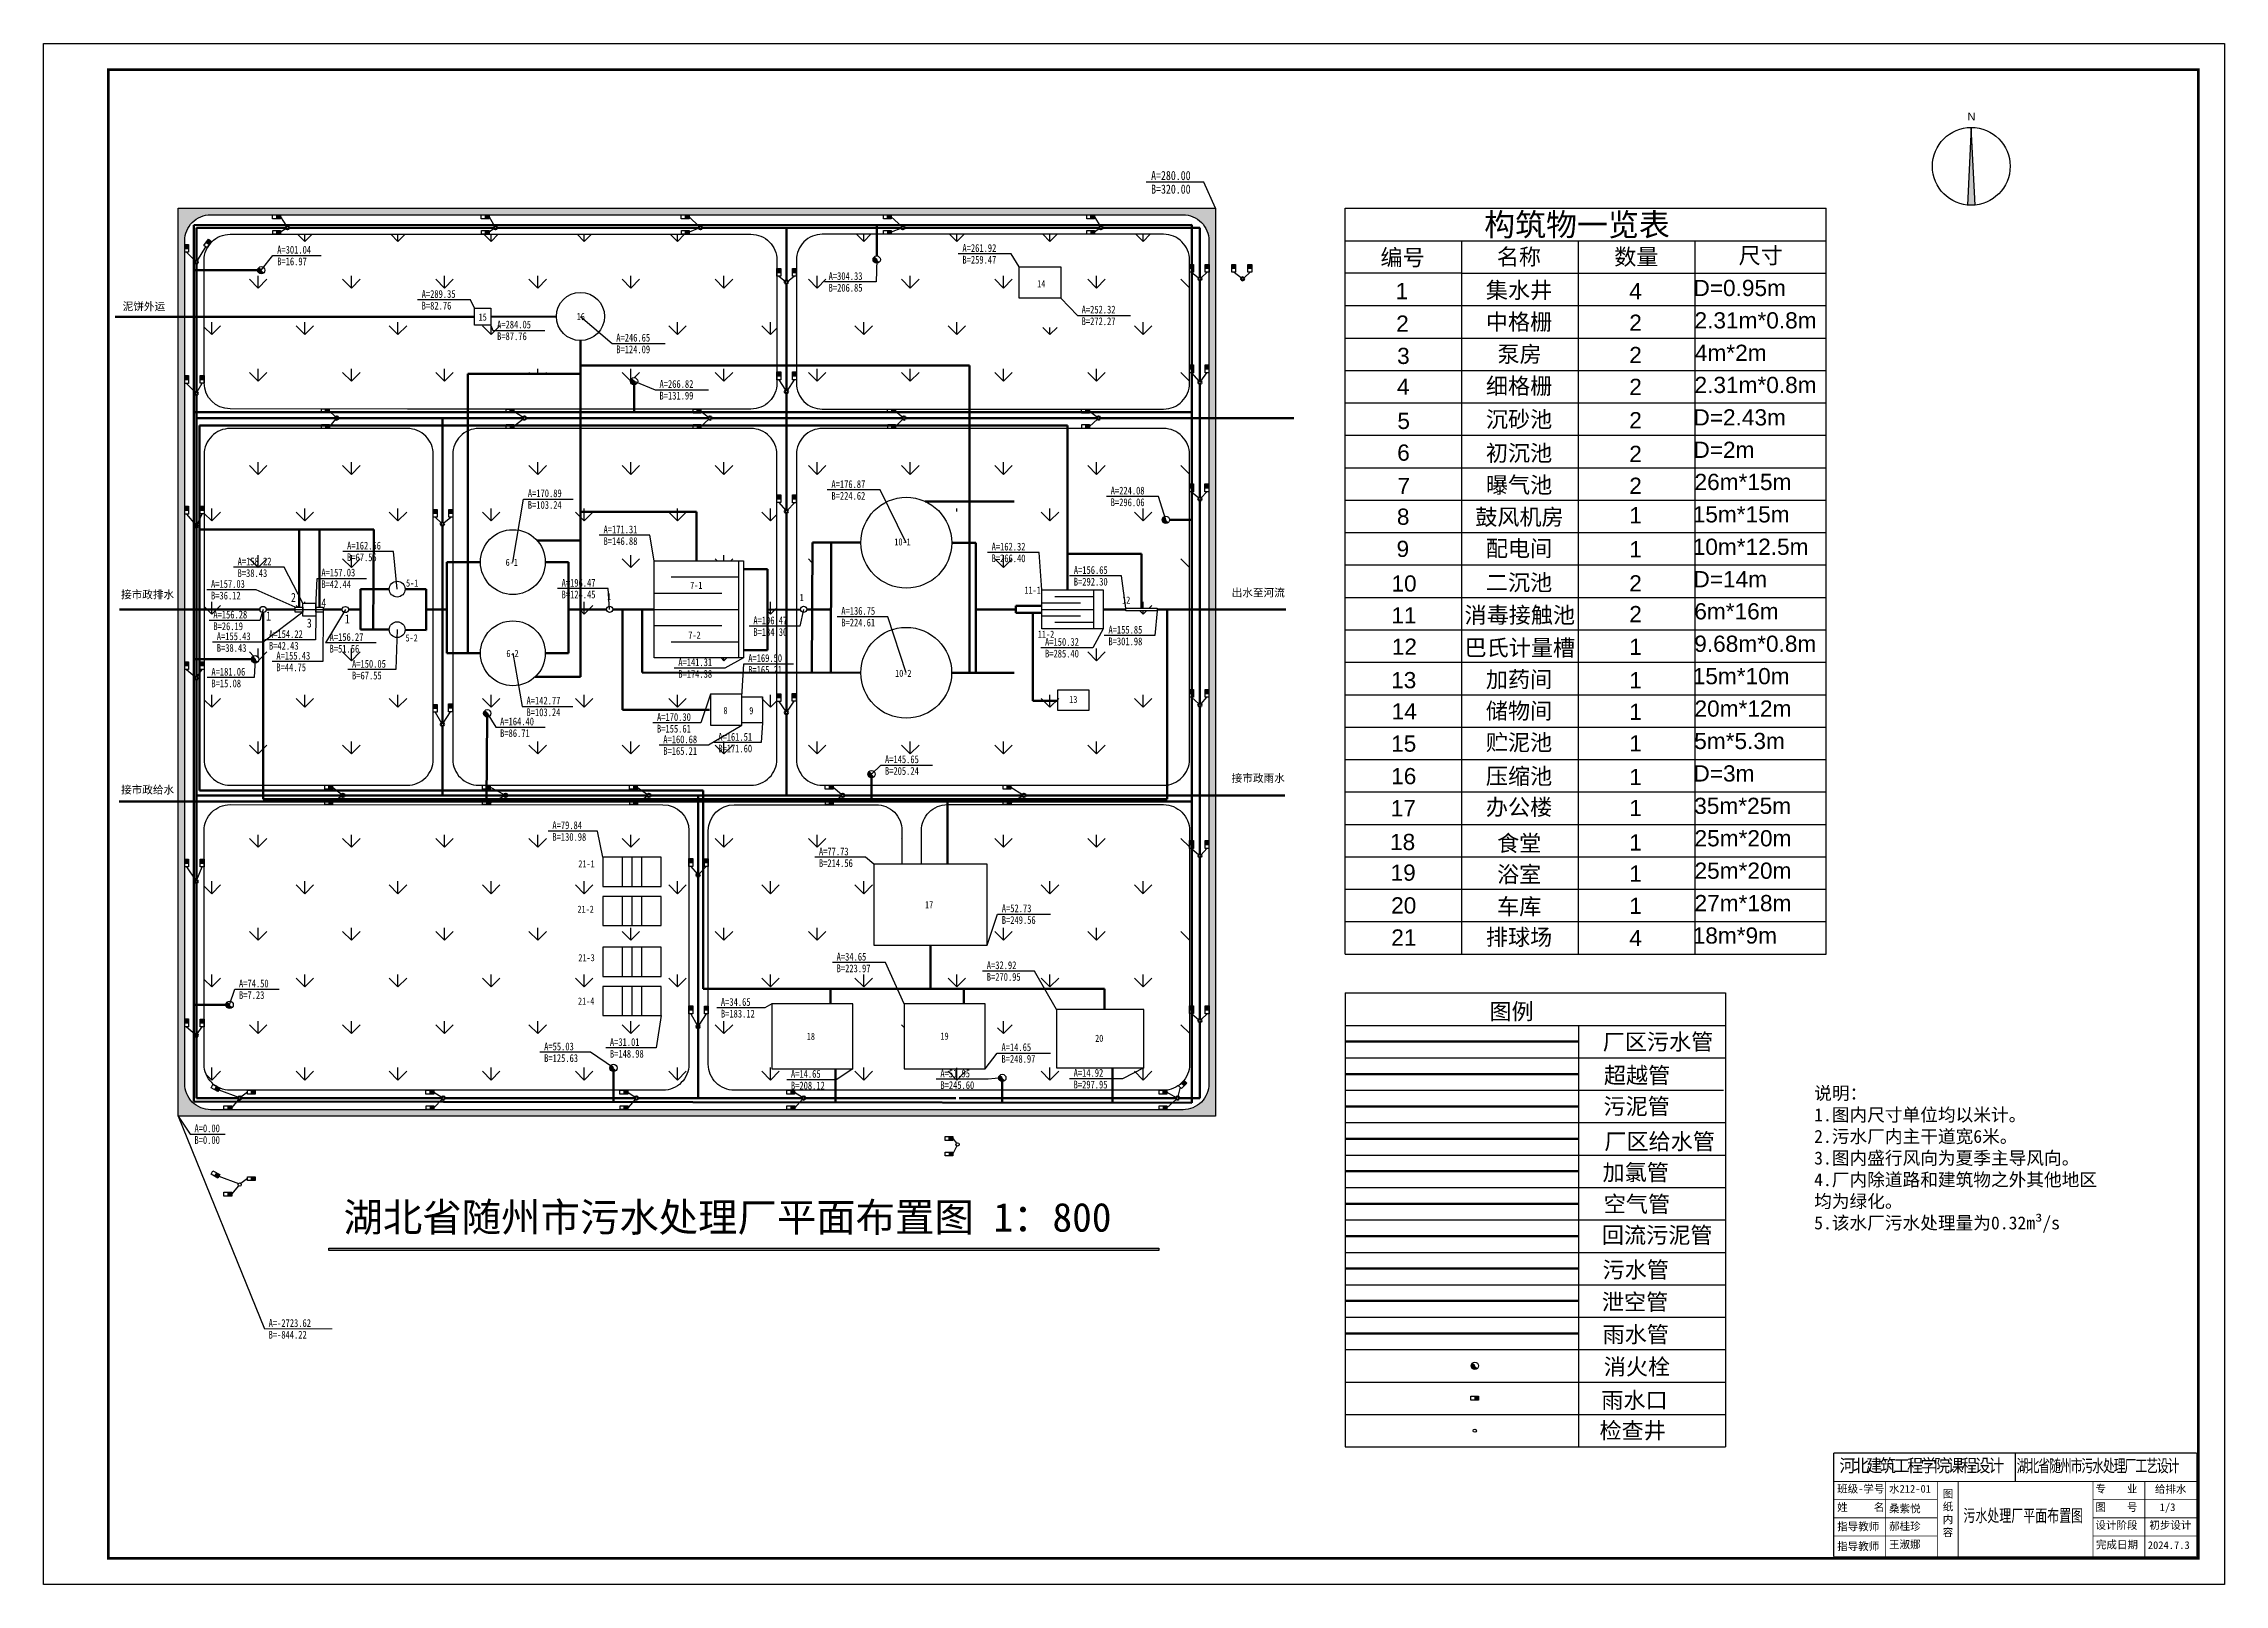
# Model space of a CAD drawing. Header units: millimetres. Extents: x 210832 to 1443773, y 126806 to 1026245.
# Drawn here: x 210832 to 211673, y 126806 to 127400 of the extents above; entities that cross this region are included whole.
import ezdxf
from ezdxf.enums import TextEntityAlignment as Align
from ezdxf.lldxf.tags import DXFTag

# ---------------------------------------------------------------- set-up
doc = ezdxf.new("R2010")
doc.units = ezdxf.units.MM
doc.header["$LTSCALE"] = 500
for name, color, linetype, lineweight in [('01构筑物', 7, 'Continuous', 60), ('加氯管', 6, 'Cl_LINE', 60), ('厂区污水管', 141, 'CW_LINE', 60), ('厂区给水管', 60, 'G_LINE', 60), ('回流污泥管', 241, 'HN_LINE', 60), ('构筑物', 7, 'Continuous', 30), ('污水管', 2, 'W_LINE', 60), ('污泥管', 40, 'WN_LINE', 60), ('泄空管', 134, 'XK_LINE', 60), ('空气管', 5, 'K_LINE', 60), ('超越管', 94, 'CY_LINE', 60), ('雨水管', 20, 'Y_LINE', 60)]:
    doc.layers.add(name, color=color, linetype=linetype, lineweight=lineweight)
for name, color, linetype in [('标注', 3, 'Continuous'), ('消火栓', 7, 'Continuous'), ('草地', 7, 'Continuous'), ('道路', 200, 'Continuous')]:
    doc.layers.add(name, color=color, linetype=linetype)
doc.styles.add('Dim_ZB', font='txt', dxfattribs={"width": 0.8})
doc.styles.add('ROMANS', font='romans', dxfattribs={"width": 0.7, "height": 300})
doc.styles.get("Standard").update_dxf_attribs({"font": 'arial.ttf'})
tags = doc.linetypes.add('Cl_LINE', pattern='A,12.7,-5.08,["Cl",Standard,S=2.54,R=0,X=-2.54,Y=-1.27],-6.35', length=24.13).pattern_tags.tags
tags[6] = DXFTag(74, 10)
tags = doc.linetypes.add('CW_LINE', pattern='A,12.7,-5.08,["CW",Standard,S=2.54,R=0,X=-2.54,Y=-1.27],-6.35', length=24.13).pattern_tags.tags
tags[6] = DXFTag(74, 10)
tags = doc.linetypes.add('CY_LINE', pattern='A,12.7,-5.08,["CY",Standard,S=2.54,R=0,X=-2.54,Y=-1.27],-6.35', length=24.13).pattern_tags.tags
tags[6] = DXFTag(74, 10)
tags = doc.linetypes.add('G_LINE', pattern='A,12.7,-5.08,["G",Standard,S=2.54,R=0,X=-2.54,Y=-1.27],-6.35', length=24.13).pattern_tags.tags
tags[6] = DXFTag(74, 10)
tags = doc.linetypes.add('HN_LINE', pattern='A,12.7,-5.08,["HN",Standard,S=2.54,R=0,X=-2.54,Y=-1.27],-6.35', length=24.13).pattern_tags.tags
tags[6] = DXFTag(74, 10)
tags = doc.linetypes.add('K_LINE', pattern='A,12.7,-5.08,["K",Standard,S=2.54,R=0,X=-2.54,Y=-1.27],-6.35', length=24.13).pattern_tags.tags
tags[6] = DXFTag(74, 10)
tags = doc.linetypes.add('W_LINE', pattern='A,12.7,-5.08,["W",Standard,S=2.54,R=0,X=-2.54,Y=-1.27],-6.35', length=24.13).pattern_tags.tags
tags[6] = DXFTag(74, 10)
tags = doc.linetypes.add('WN_LINE', pattern='A,12.7,-5.08,["WN",Standard,S=2.54,R=0,X=-2.54,Y=-1.27],-6.35', length=24.13).pattern_tags.tags
tags[6] = DXFTag(74, 10)
tags = doc.linetypes.add('XK_LINE', pattern='A,12.7,-5.08,["XK",Standard,S=2.54,R=0,X=-2.54,Y=-1.27],-6.35', length=24.13).pattern_tags.tags
tags[6] = DXFTag(74, 10)
tags = doc.linetypes.add('Y_LINE', pattern='A,12.7,-5.08,["Y",Standard,S=2.54,R=0,X=-2.54,Y=-1.27],-6.35', length=24.13).pattern_tags.tags
tags[6] = DXFTag(74, 10)
doc.dimstyles.new('ISO-25', dxfattribs={"dimtxt": 2.5, "dimasz": 2.5, "dimexe": 1.25, "dimexo": 0.625, "dimtad": 1, "dimtxsty": 'Standard', "dimcen": 2.5, "dimadec": 0, "dimazin": 0, "dimtfac": 1, "dimtmove": 0, "dimatfit": 3, "dimfxl": 1, "dimarcsym": 0})
pattern_1 = [(90, (210555.364, 126694.783), (-17.9605, 17.9605), [4.7625, -31.1585]), (45, (210555.364, 126694.783), (-17.9605, 17.9605), [4.7625, -20.6375]), (135, (210555.364, 126694.783), (-17.9605, -17.9605), [4.7625, -20.6375])]

msp = doc.modelspace()

# ---------------------------------------------------------------- texts
for s, height, p in [('构筑物一览表', 8.75, (211387.36, 127325.52)), ('编号', 6.25, (211347.36, 127314.13)), ('名称', 6.25, (211392.22, 127314.38)), ('数量', 6.25, (211437.52, 127314.37)), ('尺寸', 6.25, (211485.48, 127314.91)), ('1', 6.25, (211353.17, 127301.15)), ('集水井', 6.25, (211388.02, 127301.5)), ('4', 6.25, (211443.31, 127301.15)), ('D=0.95m', 6.25, (211468.06, 127302.37)), ('2', 6.25, (211353.43, 127288.62)), ('中格栅', 6.25, (211388.02, 127289.3)), ('2', 6.25, (211443.31, 127288.96)), ('2.31m*0.8m', 6.25, (211468.48, 127289.87)), ('3', 6.25, (211353.79, 127276.18)), ('泵房', 6.25, (211392.48, 127276.85)), ('2', 6.25, (211443.31, 127276.51)), ('4m*2m', 6.25, (211468.62, 127277.37)), ('4', 6.25, (211353.71, 127264.3)), ('细格栅', 6.25, (211388.02, 127264.58)), ('2', 6.25, (211443.31, 127264.24)), ('2.31m*0.8m', 6.25, (211468.48, 127264.98)), ('5', 6.25, (211353.89, 127251.11)), ('沉砂池', 6.25, (211388.02, 127251.73)), ('2', 6.25, (211443.31, 127251.38)), ('D=2.43m', 6.25, (211468.06, 127252.47)), ('6', 6.25, (211353.82, 127238.88)), ('初沉池', 6.25, (211388.02, 127238.73)), ('2', 6.25, (211443.31, 127238.39)), ('D=2m', 6.25, (211468.06, 127239.97)), ('7', 6.25, (211353.92, 127226)), ('曝气池', 6.25, (211388.02, 127226.44)), ('2', 6.25, (211443.31, 127226.1)), ('26m*15m', 6.25, (211468.48, 127227.58)), ('8', 6.25, (211353.71, 127214.18)), ('鼓风机房', 6.25, (211383.9, 127214.07)), ('1', 6.25, (211443.31, 127214.75)), ('15m*15m', 6.25, (211467.78, 127215.09)), ('9', 6.25, (211353.57, 127201.79)), ('配电间', 6.25, (211388.02, 127201.96)), ('1', 6.25, (211443.31, 127201.62)), ('10m*12.5m', 6.25, (211467.78, 127202.59)), ('10', 6.25, (211351.6, 127188.43)), ('二沉池', 6.25, (211388.02, 127188.83)), ('2', 6.25, (211443.31, 127188.48)), ('D=14m', 6.25, (211468.06, 127190.09)), ('11', 6.25, (211351.58, 127176.14)), ('消毒接触池', 6.25, (211379.79, 127176.28)), ('2', 6.25, (211443.31, 127176.62)), ('6m*16m', 6.25, (211468.4, 127177.7)), ('12', 6.25, (211351.73, 127164.07)), ('巴氏计量槽', 6.25, (211379.79, 127163.69)), ('1', 6.25, (211443.31, 127164.03)), ('9.68m*0.8m', 6.25, (211468.37, 127165.2)), ('13', 6.25, (211351.48, 127151.17)), ('加药间', 6.25, (211388.02, 127151.46)), ('1', 6.25, (211443.31, 127151.12)), ('15m*10m', 6.25, (211467.78, 127152.71)), ('14', 6.25, (211351.68, 127139.14)), ('储物间', 6.25, (211388.02, 127139.31)), ('1', 6.25, (211443.31, 127138.97)), ('20m*12m', 6.25, (211468.48, 127140.21)), ('贮泥池', 6.25, (211388.02, 127127.17)), ('5m*5.3m', 6.25, (211468.37, 127127.71)), ('15', 6.25, (211351.48, 127126.71)), ('1', 6.25, (211443.31, 127126.82)), ('16', 6.25, (211351.48, 127114.17)), ('压缩池', 6.25, (211388.02, 127114.17)), ('1', 6.25, (211443.31, 127113.83)), ('D=3m', 6.25, (211468.06, 127115.21)), ('办公楼', 6.25, (211388.02, 127102.23)), ('35m*25m', 6.25, (211468.36, 127102.71)), ('17', 6.25, (211351.34, 127101.81)), ('1', 6.25, (211443.31, 127101.89)), ('18', 6.25, (211351.06, 127088.78)), ('食堂', 6.25, (211392.34, 127088.31)), ('1', 6.25, (211443.31, 127088.61)), ('25m*20m', 6.25, (211468.48, 127090.21)), ('浴室', 6.25, (211392.34, 127076.31)), ('25m*20m', 6.25, (211468.48, 127077.71)), ('19', 6.25, (211351.26, 127076.96)), ('1', 6.25, (211443.31, 127076.61)), ('20', 6.25, (211351.47, 127064.32)), ('车库', 6.25, (211392.34, 127063.88)), ('1', 6.25, (211443.31, 127064.18)), ('27m*18m', 6.25, (211468.48, 127065.21)), ('21', 6.25, (211351.54, 127051.95)), ('排球场', 6.25, (211388.02, 127052.09)), ('18m*9m', 6.25, (211467.78, 127052.72)), ('4', 6.25, (211443.31, 127051.75)), ('图例', 6.25, (211389.38, 127023.42)), ('厂区污水管', 6.25, (211433.08, 127011.73)), ('超越管', 6.25, (211433.52, 126998.82)), ('污泥管', 6.25, (211433.38, 126986.88)), ('厂区给水管', 6.25, (211433.71, 126973.35)), ('加氯管', 6.25, (211433.01, 126961.39)), ('空气管', 6.25, (211433.48, 126949.19)), ('回流污泥管', 6.25, (211432.77, 126937.23)), ('污水管', 6.25, (211433.01, 126923.87)), ('泄空管', 6.25, (211432.77, 126911.44)), ('雨水管', 6.25, (211433.01, 126898.92)), ('消火栓', 6.25, (211433.48, 126886.49)), ('雨水口', 6.25, (211432.54, 126873.59)), ('检查井', 6.25, (211431.83, 126861.87))]:
    msp.add_text(s, height=height).set_placement(p)
at = {"ltscale": 0.002}
for s, p in [('泥饼外运', (210862.31, 127296.87)), ('接市政排水', (210861.69, 127185.8)), ('出水至河流', (211290, 127186.52)), ('接市政雨水', (211290, 127115.02)), ('接市政给水', (210861.69, 127110.53))]:
    msp.add_text(s, height=3, dxfattribs=at).set_placement(p)
at = {"insert": (211573.77, 127373.09), "char_height": 3, "attachment_point": 1}
msp.add_mtext_dynamic_manual_height_columns('N', width=11.8972, gutter_width=15, heights=[0], dxfattribs=at)
at = {"attachment_point": 1}
for s, insert, char_height, width in [('{\\fSimSun|b0|i0|c134|p54;说明：\\P1.图内尺寸单位均以米计。\\P2.污水厂内主干道宽6米。\\P3.图内盛行风向为夏季主导风向。\\P4.厂内除道路和建筑物之外其他地区均为绿化。\\P5.该水厂污水处理量为0.32m³/s}', (211514.62, 126997.56), 5, 111.0517), ('{\\fSimSun|b0|i0|c134|p54;湖北省随州市污水处理厂平面布置图 1：800}', (210947.48, 126952.8), 11.1375, 311.8512), ('{\\fSimSun|b0|i0|c134|p2;\\C4;班级-学号}', (211523.49, 126844.01), 2.97, 18.6624), ('{\\fSimSun|b0|i0|c134|p2;\\C4;水212-01}', (211543.5, 126844.01), 2.97, 18.6624), ('\\pxqc;{\\fSimSun|b0|i0|c134|p54;\\C4;图纸内容}', (211563.89, 126842.09), 2.97, 4.6501), ('{\\fSimSun|b0|i0|c134|p2;\\C4;专    业}', (211623.1, 126844.01), 2.97, 18.6624), ('{\\fSimSun|b0|i0|c134|p2;\\C4;给排水}', (211646.04, 126843.91), 2.97, 18.6624), ('{\\fSimSun|b0|i0|c134|p2;\\C4;姓     名}', (211523.49, 126836.92), 2.97, 18.6624), ('{\\fSimSun|b0|i0|c134|p2;\\C4;桑紫悦}', (211543.5, 126836.37), 2.97, 18.6624), ('{\\fSimSun|b0|i0|c134|p2;\\C4;图    号}', (211623.1, 126836.92), 2.97, 18.6624), ('{\\fSimSun|b0|i0|c134|p54;\\C4;1/3}', (211647.88, 126836.92), 2.97, 18.6624), ('{\\fSimSun|b0|i0|c134|p54;\\C4;指导教师}', (211523.49, 126829.47), 2.97, 18.6624), ('{\\fSimSun|b0|i0|c134|p54;\\C4;郝桂珍}', (211543.5, 126829.56), 2.97, 18.6624), ('{\\fSimSun|b0|i0|c134|p54;\\C4;王淑娜}', (211543.5, 126822.56), 2.97, 18.6624), ('{\\fSimSun|b0|i0|c134|p2;\\C4;设计阶段}', (211623.1, 126830.01), 2.97, 18.6624), ('{\\fSimSun|b0|i0|c134|p2;\\C4;完成日期}', (211623.28, 126822.47), 2.97, 18.6624), ('{\\fSimSun|b0|i0|c134|p2;\\C4;初步设计}', (211643.89, 126830.02), 2.97, 18.6624), ('{\\fSimSun|b0|i0|c134|p2;\\C4;指导教师}', (211523.49, 126821.83), 2.97, 18.6624), ('{\\fSimSun|b0|i0|c134|p54;\\C4;2024.7.3}', (211643.28, 126822.29), 2.97, 18.6624)]:
    msp.add_mtext(s, dxfattribs=dict(at, insert=insert, char_height=char_height, width=width))
at = {"color": 4, "insert": (211524.36, 126853.99), "char_height": 5, "width": 112.7253, "attachment_point": 1}
msp.add_mtext('{\\fSimSun|b0|i0|c134|p54;\\W0.9;\\T0.75;河北建筑工程学院课程设计}', dxfattribs=at)
at = {"color": 4, "insert": (211592.71, 126853.82), "char_height": 4.8378, "width": 109.0678, "attachment_point": 1, "style": 'ROMANS'}
msp.add_mtext('{\\fSimSun|b0|i0|c134|p54;\\T0.9;湖北省随州市污水处理厂工艺设计}', dxfattribs=at)
at = {"layer": '01构筑物', "color": 4, "insert": (211572.15, 126834.63), "char_height": 4.8378, "width": 109.0678, "attachment_point": 1, "style": 'ROMANS'}
msp.add_mtext('{\\fSimSun|b0|i0|c134|p54;污水处理厂平面布置图}', dxfattribs=at)
at = {"layer": 'Defpoints', "ltscale": 0.002, "style": 'Dim_ZB', "width": 0.8}
for s, height, p in [('14', 2.763, (211214.99, 127305.73)), ('15', 2.763, (210999.58, 127292.9)), ('16', 2.763, (211037.4, 127293.09)), ('10-1', 2.763, (211159.89, 127206.21)), ('5-1', 2.763, (210971.59, 127190.35)), ('6-1', 2.763, (211009.98, 127198.34)), ('1', 2.76, (211049.1, 127185.14)), ('7-1', 2.763, (211081.16, 127189.47)), ('1', 2.76, (211123.38, 127184.78)), ('11-1', 2.763, (211210.06, 127187.59)), ('12', 2.763, (211247.73, 127183.8)), ('5-2', 2.763, (210971.38, 127169.2)), ('7-2', 2.763, (211080.44, 127170.3)), ('11-2', 2.763, (211215.24, 127170.63)), ('6-2', 2.763, (211010.27, 127163.2)), ('10-2', 2.763, (211160.2, 127155.56)), ('8', 2.76, (211094, 127141.2)), ('9', 2.76, (211103.95, 127141.12)), ('13', 2.763, (211227.35, 127145.46)), ('21-1', 2.763, (211038.03, 127082.08)), ('21-2', 2.763, (211037.69, 127064.59)), ('17', 2.763, (211171.73, 127066.33)), ('21-3', 2.763, (211038.06, 127045.91)), ('21-4', 2.763, (211037.9, 127029.18)), ('18', 2.763, (211126.12, 127015.56)), ('19', 2.763, (211177.68, 127015.66)), ('20', 2.763, (211237.33, 127014.84))]:
    msp.add_text(s, height=height, dxfattribs=at).set_placement(p)
at = {"layer": 'Defpoints', "style": 'Dim_ZB', "width": 0.8}
for s, p in [('2', (210927.21, 127184.44)), ('4', (210938.9, 127182.29)), ('1', (210917.61, 127177.25)), ('3', (210933.32, 127174.58)), ('1', (210947.97, 127176.13))]:
    msp.add_text(s, height=3.5, dxfattribs=at).set_placement(p)
at = {"layer": '标注', "ltscale": 0.002, "style": 'Dim_ZB', "width": 0.8}
msp.add_text(' A=156.27 ', height=3, dxfattribs=at).set_placement((210940.47, 127169.41))
msp.add_text(' B=51.56 ', height=3, dxfattribs=at).set_placement((210940.47, 127167.91), align=Align.TOP_LEFT)

# ---------------------------------------------------------------- blocks, each defined once
blk = doc.blocks.new('*U3')
at = {"ltscale": 0.002}
blk.add_line((0, 0), (-22.24, 0), dxfattribs=at)
at = {"ltscale": 0.002, "style": 'Dim_ZB', "width": 0.8}
blk.add_text(' A=280.00 ', height=3.5, dxfattribs=at).set_placement((-22.24, 0.88))
blk.add_text(' B=320.00 ', height=3.5, dxfattribs=at).set_placement((-22.24, -0.87), align=Align.TOP_LEFT)
blk = doc.blocks.new('*U4')
at = {"ltscale": 0.002}
blk.add_line((0, 0), (13.45, 0), dxfattribs=at)
at = {"ltscale": 0.002, "style": 'Dim_ZB', "width": 0.8}
blk.add_text(' A=0.00 ', height=3, dxfattribs=at).set_placement((0, 0.75))
blk.add_text(' B=0.00 ', height=3, dxfattribs=at).set_placement((0, -0.75), align=Align.TOP_LEFT)
blk = doc.blocks.new('*U5')
at = {"ltscale": 0.002}
blk.add_line((0, 0), (-19.06, 0), dxfattribs=at)
at = {"ltscale": 0.002, "style": 'Dim_ZB', "width": 0.8}
blk.add_text(' A=157.03 ', height=3, dxfattribs=at).set_placement((-19.06, 0.75))
blk.add_text(' B=36.12 ', height=3, dxfattribs=at).set_placement((-19.06, -0.75), align=Align.TOP_LEFT)
blk = doc.blocks.new('*U6')
at = {"ltscale": 0.002}
blk.add_line((0, 0), (-19.53, 0), dxfattribs=at)
at = {"ltscale": 0.002, "style": 'Dim_ZB', "width": 0.8}
blk.add_text(' A=156.28 ', height=3, dxfattribs=at).set_placement((-19.53, 0.75))
blk.add_text(' B=26.19 ', height=3, dxfattribs=at).set_placement((-19.53, -0.75), align=Align.TOP_LEFT)
blk = doc.blocks.new('*U7')
at = {"ltscale": 0.002}
blk.add_line((0, 0), (-19.53, 0), dxfattribs=at)
at = {"ltscale": 0.002, "style": 'Dim_ZB', "width": 0.8}
blk.add_text(' A=155.43 ', height=3, dxfattribs=at).set_placement((-19.53, 0.75))
blk.add_text(' B=38.43 ', height=3, dxfattribs=at).set_placement((-19.53, -0.75), align=Align.TOP_LEFT)
blk = doc.blocks.new('*U8')
at = {"ltscale": 0.002}
blk.add_line((0, 0), (-19.53, 0), dxfattribs=at)
at = {"ltscale": 0.002, "style": 'Dim_ZB', "width": 0.8}
blk.add_text(' A=154.22 ', height=3, dxfattribs=at).set_placement((-19.53, 0.75))
blk.add_text(' B=42.43 ', height=3, dxfattribs=at).set_placement((-19.53, -0.75), align=Align.TOP_LEFT)
blk = doc.blocks.new('*U9')
at = {"ltscale": 0.002}
blk.add_line((0, 0), (19.06, 0), dxfattribs=at)
at = {"ltscale": 0.002, "style": 'Dim_ZB', "width": 0.8}
blk.add_text(' A=157.03 ', height=3, dxfattribs=at).set_placement((0, 0.75))
blk.add_text(' B=42.44 ', height=3, dxfattribs=at).set_placement((0, -0.75), align=Align.TOP_LEFT)
blk = doc.blocks.new('*U10')
at = {"ltscale": 0.002}
blk.add_line((0, 0), (-19.53, 0), dxfattribs=at)
at = {"ltscale": 0.002, "style": 'Dim_ZB', "width": 0.8}
blk.add_text(' A=155.43 ', height=3, dxfattribs=at).set_placement((-19.53, 0.75))
blk.add_text(' B=44.75 ', height=3, dxfattribs=at).set_placement((-19.53, -0.75), align=Align.TOP_LEFT)
blk = doc.blocks.new('*U11')
at = {"ltscale": 0.002}
blk.add_line((0, 0), (-18.59, 0), dxfattribs=at)
at = {"ltscale": 0.002, "style": 'Dim_ZB', "width": 0.8}
blk.add_text(' A=150.05 ', height=3, dxfattribs=at).set_placement((-18.59, 0.75))
blk.add_text(' B=67.55 ', height=3, dxfattribs=at).set_placement((-18.59, -0.75), align=Align.TOP_LEFT)
blk = doc.blocks.new('*U12')
at = {"ltscale": 0.002}
blk.add_line((0, 0), (-19.53, 0), dxfattribs=at)
at = {"ltscale": 0.002, "style": 'Dim_ZB', "width": 0.8}
blk.add_text(' A=162.56 ', height=3, dxfattribs=at).set_placement((-19.53, 0.75))
blk.add_text(' B=67.55 ', height=3, dxfattribs=at).set_placement((-19.53, -0.75), align=Align.TOP_LEFT)
blk = doc.blocks.new('*U13')
at = {"ltscale": 0.002}
blk.add_line((0, 0), (-19.53, 0), dxfattribs=at)
at = {"ltscale": 0.002, "style": 'Dim_ZB', "width": 0.8}
blk.add_text(' A=158.22 ', height=3, dxfattribs=at).set_placement((-19.53, 0.75))
blk.add_text(' B=38.43 ', height=3, dxfattribs=at).set_placement((-19.53, -0.75), align=Align.TOP_LEFT)
blk = doc.blocks.new('*U14')
at = {"ltscale": 0.002}
blk.add_line((0, 0), (19.06, 0), dxfattribs=at)
at = {"ltscale": 0.002, "style": 'Dim_ZB', "width": 0.8}
blk.add_text(' A=170.89 ', height=3, dxfattribs=at).set_placement((0, 0.75))
blk.add_text(' B=103.24 ', height=3, dxfattribs=at).set_placement((0, -0.75), align=Align.TOP_LEFT)
blk = doc.blocks.new('*U15')
at = {"ltscale": 0.002}
blk.add_line((0, 0), (19.53, 0), dxfattribs=at)
at = {"ltscale": 0.002, "style": 'Dim_ZB', "width": 0.8}
blk.add_text(' A=142.77 ', height=3, dxfattribs=at).set_placement((0, 0.75))
blk.add_text(' B=103.24 ', height=3, dxfattribs=at).set_placement((0, -0.75), align=Align.TOP_LEFT)
blk = doc.blocks.new('*U16')
at = {"ltscale": 0.002}
blk.add_line((0, 0), (-19.53, 0), dxfattribs=at)
at = {"ltscale": 0.002, "style": 'Dim_ZB', "width": 0.8}
blk.add_text(' A=171.31 ', height=3, dxfattribs=at).set_placement((-19.53, 0.75))
blk.add_text(' B=146.88 ', height=3, dxfattribs=at).set_placement((-19.53, -0.75), align=Align.TOP_LEFT)
blk = doc.blocks.new('*U17')
at = {"ltscale": 0.002}
blk.add_line((0, 0), (-19.53, 0), dxfattribs=at)
at = {"ltscale": 0.002, "style": 'Dim_ZB', "width": 0.8}
blk.add_text(' A=141.31 ', height=3, dxfattribs=at).set_placement((-19.53, 0.75))
blk.add_text(' B=174.38 ', height=3, dxfattribs=at).set_placement((-19.53, -0.75), align=Align.TOP_LEFT)
blk = doc.blocks.new('*U18')
at = {"ltscale": 0.002}
blk.add_line((0, 0), (-20.48, 0), dxfattribs=at)
at = {"ltscale": 0.002, "style": 'Dim_ZB', "width": 0.8}
blk.add_text(' A=176.87 ', height=3, dxfattribs=at).set_placement((-20.48, 0.75))
blk.add_text(' B=224.62 ', height=3, dxfattribs=at).set_placement((-20.48, -0.75), align=Align.TOP_LEFT)
blk = doc.blocks.new('*U19')
at = {"ltscale": 0.002}
blk.add_line((0, 0), (-19.53, 0), dxfattribs=at)
at = {"ltscale": 0.002, "style": 'Dim_ZB', "width": 0.8}
blk.add_text(' A=136.75 ', height=3, dxfattribs=at).set_placement((-19.53, 0.75))
blk.add_text(' B=224.61 ', height=3, dxfattribs=at).set_placement((-19.53, -0.75), align=Align.TOP_LEFT)
blk = doc.blocks.new('*U20')
at = {"ltscale": 0.002}
blk.add_line((0, 0), (-20.01, 0), dxfattribs=at)
at = {"ltscale": 0.002, "style": 'Dim_ZB', "width": 0.8}
blk.add_text(' A=162.32 ', height=3, dxfattribs=at).set_placement((-20.01, 0.75))
blk.add_text(' B=266.40 ', height=3, dxfattribs=at).set_placement((-20.01, -0.75), align=Align.TOP_LEFT)
blk = doc.blocks.new('*U21')
at = {"ltscale": 0.002}
blk.add_line((0, 0), (-20.01, 0), dxfattribs=at)
at = {"ltscale": 0.002, "style": 'Dim_ZB', "width": 0.8}
blk.add_text(' A=150.32 ', height=3, dxfattribs=at).set_placement((-20.01, 0.75))
blk.add_text(' B=285.40 ', height=3, dxfattribs=at).set_placement((-20.01, -0.75), align=Align.TOP_LEFT)
blk = doc.blocks.new('*U22')
at = {"ltscale": 0.002}
blk.add_line((0, 0), (-20.01, 0), dxfattribs=at)
at = {"ltscale": 0.002, "style": 'Dim_ZB', "width": 0.8}
blk.add_text(' A=156.65 ', height=3, dxfattribs=at).set_placement((-20.01, 0.75))
blk.add_text(' B=292.30 ', height=3, dxfattribs=at).set_placement((-20.01, -0.75), align=Align.TOP_LEFT)
blk = doc.blocks.new('*U23')
at = {"ltscale": 0.002}
blk.add_line((0, 0), (-19.53, 0), dxfattribs=at)
at = {"ltscale": 0.002, "style": 'Dim_ZB', "width": 0.8}
blk.add_text(' A=155.85 ', height=3, dxfattribs=at).set_placement((-19.53, 0.75))
blk.add_text(' B=301.98 ', height=3, dxfattribs=at).set_placement((-19.53, -0.75), align=Align.TOP_LEFT)
blk = doc.blocks.new('*U24')
at = {"ltscale": 0.002}
blk.add_line((0, 0), (-19.53, 0), dxfattribs=at)
at = {"ltscale": 0.002, "style": 'Dim_ZB', "width": 0.8}
blk.add_text(' A=77.73 ', height=3, dxfattribs=at).set_placement((-19.53, 0.75))
blk.add_text(' B=214.56 ', height=3, dxfattribs=at).set_placement((-19.53, -0.75), align=Align.TOP_LEFT)
blk = doc.blocks.new('*U25')
at = {"ltscale": 0.002}
blk.add_line((0, 0), (20.48, 0), dxfattribs=at)
at = {"ltscale": 0.002, "style": 'Dim_ZB', "width": 0.8}
blk.add_text(' A=52.73 ', height=3, dxfattribs=at).set_placement((0, 0.75))
blk.add_text(' B=249.56 ', height=3, dxfattribs=at).set_placement((0, -0.75), align=Align.TOP_LEFT)
blk = doc.blocks.new('*U26')
at = {"ltscale": 0.002}
blk.add_line((0, 0), (-18.59, 0), dxfattribs=at)
at = {"ltscale": 0.002, "style": 'Dim_ZB', "width": 0.8}
blk.add_text(' A=34.65 ', height=3, dxfattribs=at).set_placement((-18.59, 0.75))
blk.add_text(' B=183.12 ', height=3, dxfattribs=at).set_placement((-18.59, -0.75), align=Align.TOP_LEFT)
blk = doc.blocks.new('*U27')
at = {"ltscale": 0.002}
blk.add_line((0, 0), (-19.06, 0), dxfattribs=at)
at = {"ltscale": 0.002, "style": 'Dim_ZB', "width": 0.8}
blk.add_text(' A=14.65 ', height=3, dxfattribs=at).set_placement((-19.06, 0.75))
blk.add_text(' B=208.12 ', height=3, dxfattribs=at).set_placement((-19.06, -0.75), align=Align.TOP_LEFT)
blk = doc.blocks.new('*U28')
at = {"ltscale": 0.002}
blk.add_line((0, 0), (-20.01, 0), dxfattribs=at)
at = {"ltscale": 0.002, "style": 'Dim_ZB', "width": 0.8}
blk.add_text(' A=32.92 ', height=3, dxfattribs=at).set_placement((-20.01, 0.75))
blk.add_text(' B=270.95 ', height=3, dxfattribs=at).set_placement((-20.01, -0.75), align=Align.TOP_LEFT)
blk = doc.blocks.new('*U29')
at = {"ltscale": 0.002}
blk.add_line((0, 0), (-20.48, 0), dxfattribs=at)
at = {"ltscale": 0.002, "style": 'Dim_ZB', "width": 0.8}
blk.add_text(' A=14.92 ', height=3, dxfattribs=at).set_placement((-20.48, 0.75))
blk.add_text(' B=297.95 ', height=3, dxfattribs=at).set_placement((-20.48, -0.75), align=Align.TOP_LEFT)
blk = doc.blocks.new('*U30')
at = {"ltscale": 0.002}
blk.add_line((0, 0), (-19.06, 0), dxfattribs=at)
at = {"ltscale": 0.002, "style": 'Dim_ZB', "width": 0.8}
blk.add_text(' A=79.84 ', height=3, dxfattribs=at).set_placement((-19.06, 0.75))
blk.add_text(' B=130.98 ', height=3, dxfattribs=at).set_placement((-19.06, -0.75), align=Align.TOP_LEFT)
blk = doc.blocks.new('*U31')
at = {"ltscale": 0.002}
blk.add_line((0, 0), (-19.53, 0), dxfattribs=at)
at = {"ltscale": 0.002, "style": 'Dim_ZB', "width": 0.8}
blk.add_text(' A=31.01 ', height=3, dxfattribs=at).set_placement((-19.53, 0.75))
blk.add_text(' B=148.98 ', height=3, dxfattribs=at).set_placement((-19.53, -0.75), align=Align.TOP_LEFT)
blk = doc.blocks.new('*U32')
at = {"ltscale": 0.002}
blk.add_line((0, 0), (20.48, 0), dxfattribs=at)
at = {"ltscale": 0.002, "style": 'Dim_ZB', "width": 0.8}
blk.add_text(' A=246.65 ', height=3, dxfattribs=at).set_placement((0, 0.75))
blk.add_text(' B=124.09 ', height=3, dxfattribs=at).set_placement((0, -0.75), align=Align.TOP_LEFT)
blk = doc.blocks.new('*U33')
at = {"ltscale": 0.002}
blk.add_line((0, 0), (-20.48, 0), dxfattribs=at)
at = {"ltscale": 0.002, "style": 'Dim_ZB', "width": 0.8}
blk.add_text(' A=34.65 ', height=3, dxfattribs=at).set_placement((-20.48, 0.75))
blk.add_text(' B=223.97 ', height=3, dxfattribs=at).set_placement((-20.48, -0.75), align=Align.TOP_LEFT)
blk = doc.blocks.new('*U34')
at = {"ltscale": 0.002}
blk.add_line((0, 0), (20.48, 0), dxfattribs=at)
at = {"ltscale": 0.002, "style": 'Dim_ZB', "width": 0.8}
blk.add_text(' A=14.65 ', height=3, dxfattribs=at).set_placement((0, 0.75))
blk.add_text(' B=248.97 ', height=3, dxfattribs=at).set_placement((0, -0.75), align=Align.TOP_LEFT)
blk = doc.blocks.new('*U35')
at = {"ltscale": 0.002}
blk.add_line((0, 0), (-20.48, 0), dxfattribs=at)
at = {"ltscale": 0.002, "style": 'Dim_ZB', "width": 0.8}
blk.add_text(' A=261.92 ', height=3, dxfattribs=at).set_placement((-20.48, 0.75))
blk.add_text(' B=259.47 ', height=3, dxfattribs=at).set_placement((-20.48, -0.75), align=Align.TOP_LEFT)
blk = doc.blocks.new('*U36')
at = {"ltscale": 0.002}
blk.add_line((0, 0), (20.48, 0), dxfattribs=at)
at = {"ltscale": 0.002, "style": 'Dim_ZB', "width": 0.8}
blk.add_text(' A=252.32 ', height=3, dxfattribs=at).set_placement((0, 0.75))
blk.add_text(' B=272.27 ', height=3, dxfattribs=at).set_placement((0, -0.75), align=Align.TOP_LEFT)
blk = doc.blocks.new('*U38')
at = {"ltscale": 0.002}
blk.add_line((0, 0), (-18.59, 0), dxfattribs=at)
at = {"ltscale": 0.002, "style": 'Dim_ZB', "width": 0.8}
blk.add_text(' A=170.30 ', height=3, dxfattribs=at).set_placement((-18.59, 0.75))
blk.add_text(' B=155.61 ', height=3, dxfattribs=at).set_placement((-18.59, -0.75), align=Align.TOP_LEFT)
blk = doc.blocks.new('*U39')
at = {"ltscale": 0.002}
blk.add_line((0, 0), (-19.06, 0), dxfattribs=at)
at = {"ltscale": 0.002, "style": 'Dim_ZB', "width": 0.8}
blk.add_text(' A=160.68 ', height=3, dxfattribs=at).set_placement((-19.06, 0.75))
blk.add_text(' B=165.21 ', height=3, dxfattribs=at).set_placement((-19.06, -0.75), align=Align.TOP_LEFT)
blk = doc.blocks.new('*U40')
at = {"ltscale": 0.002}
blk.add_line((0, 0), (19.06, 0), dxfattribs=at)
at = {"ltscale": 0.002, "style": 'Dim_ZB', "width": 0.8}
blk.add_text(' A=169.50 ', height=3, dxfattribs=at).set_placement((0, 0.75))
blk.add_text(' B=165.21 ', height=3, dxfattribs=at).set_placement((0, -0.75), align=Align.TOP_LEFT)
blk = doc.blocks.new('*U41')
at = {"ltscale": 0.002}
blk.add_line((0, 0), (-18.12, 0), dxfattribs=at)
at = {"ltscale": 0.002, "style": 'Dim_ZB', "width": 0.8}
blk.add_text(' A=161.51 ', height=3, dxfattribs=at).set_placement((-18.12, 0.75))
blk.add_text(' B=171.60 ', height=3, dxfattribs=at).set_placement((-18.12, -0.75), align=Align.TOP_LEFT)
blk = doc.blocks.new('*U42')
at = {"ltscale": 0.002}
blk.add_line((0, 0), (-19.53, 0), dxfattribs=at)
at = {"ltscale": 0.002, "style": 'Dim_ZB', "width": 0.8}
blk.add_text(' A=196.47 ', height=3, dxfattribs=at).set_placement((-19.53, 0.75))
blk.add_text(' B=124.45 ', height=3, dxfattribs=at).set_placement((-19.53, -0.75), align=Align.TOP_LEFT)
blk = doc.blocks.new('*U43')
at = {"ltscale": 0.002}
blk.add_line((0, 0), (-19.53, 0), dxfattribs=at)
at = {"ltscale": 0.002, "style": 'Dim_ZB', "width": 0.8}
blk.add_text(' A=196.47 ', height=3, dxfattribs=at).set_placement((-19.53, 0.75))
blk.add_text(' B=184.30 ', height=3, dxfattribs=at).set_placement((-19.53, -0.75), align=Align.TOP_LEFT)
blk = doc.blocks.new('*U44')
at = {"ltscale": 0.002}
blk.add_line((0, 0), (17.18, 0), dxfattribs=at)
at = {"ltscale": 0.002, "style": 'Dim_ZB', "width": 0.8}
blk.add_text(' A=74.50 ', height=3, dxfattribs=at).set_placement((0, 0.75))
blk.add_text(' B=7.23 ', height=3, dxfattribs=at).set_placement((0, -0.75), align=Align.TOP_LEFT)
blk = doc.blocks.new('*U45')
at = {"ltscale": 0.002}
blk.add_line((0, 0), (-19.53, 0), dxfattribs=at)
at = {"ltscale": 0.002, "style": 'Dim_ZB', "width": 0.8}
blk.add_text(' A=55.03 ', height=3, dxfattribs=at).set_placement((-19.53, 0.75))
blk.add_text(' B=125.63 ', height=3, dxfattribs=at).set_placement((-19.53, -0.75), align=Align.TOP_LEFT)
blk = doc.blocks.new('*U46')
at = {"ltscale": 0.002}
blk.add_line((0, 0), (-20.01, 0), dxfattribs=at)
at = {"ltscale": 0.002, "style": 'Dim_ZB', "width": 0.8}
blk.add_text(' A=51.95 ', height=3, dxfattribs=at).set_placement((-20.01, 0.75))
blk.add_text(' B=245.60 ', height=3, dxfattribs=at).set_placement((-20.01, -0.75), align=Align.TOP_LEFT)
blk = doc.blocks.new('*U47')
at = {"ltscale": 0.002}
blk.add_line((0, 0), (20.01, 0), dxfattribs=at)
at = {"ltscale": 0.002, "style": 'Dim_ZB', "width": 0.8}
blk.add_text(' A=145.65 ', height=3, dxfattribs=at).set_placement((0, 0.75))
blk.add_text(' B=205.24 ', height=3, dxfattribs=at).set_placement((0, -0.75), align=Align.TOP_LEFT)
blk = doc.blocks.new('*U48')
at = {"ltscale": 0.002}
blk.add_line((0, 0), (19.06, 0), dxfattribs=at)
at = {"ltscale": 0.002, "style": 'Dim_ZB', "width": 0.8}
blk.add_text(' A=164.40 ', height=3, dxfattribs=at).set_placement((0, 0.75))
blk.add_text(' B=86.71 ', height=3, dxfattribs=at).set_placement((0, -0.75), align=Align.TOP_LEFT)
blk = doc.blocks.new('*U49')
at = {"ltscale": 0.002}
blk.add_line((0, 0), (-18.12, 0), dxfattribs=at)
at = {"ltscale": 0.002, "style": 'Dim_ZB', "width": 0.8}
blk.add_text(' A=181.06 ', height=3, dxfattribs=at).set_placement((-18.12, 0.75))
blk.add_text(' B=15.08 ', height=3, dxfattribs=at).set_placement((-18.12, -0.75), align=Align.TOP_LEFT)
blk = doc.blocks.new('*U50')
at = {"ltscale": 0.002}
blk.add_line((0, 0), (-20.01, 0), dxfattribs=at)
at = {"ltscale": 0.002, "style": 'Dim_ZB', "width": 0.8}
blk.add_text(' A=224.08 ', height=3, dxfattribs=at).set_placement((-20.01, 0.75))
blk.add_text(' B=296.06 ', height=3, dxfattribs=at).set_placement((-20.01, -0.75), align=Align.TOP_LEFT)
blk = doc.blocks.new('*U51')
at = {"ltscale": 0.002}
blk.add_line((0, 0), (18.59, 0), dxfattribs=at)
at = {"ltscale": 0.002, "style": 'Dim_ZB', "width": 0.8}
blk.add_text(' A=301.04 ', height=3, dxfattribs=at).set_placement((0, 0.75))
blk.add_text(' B=16.97 ', height=3, dxfattribs=at).set_placement((0, -0.75), align=Align.TOP_LEFT)
blk = doc.blocks.new('*U52')
at = {"ltscale": 0.002}
blk.add_line((0, 0), (20.48, 0), dxfattribs=at)
at = {"ltscale": 0.002, "style": 'Dim_ZB', "width": 0.8}
blk.add_text(' A=266.82 ', height=3, dxfattribs=at).set_placement((0, 0.75))
blk.add_text(' B=131.99 ', height=3, dxfattribs=at).set_placement((0, -0.75), align=Align.TOP_LEFT)
blk = doc.blocks.new('*U53')
at = {"ltscale": 0.002}
blk.add_line((0, 0), (-20.01, 0), dxfattribs=at)
at = {"ltscale": 0.002, "style": 'Dim_ZB', "width": 0.8}
blk.add_text(' A=304.33 ', height=3, dxfattribs=at).set_placement((-20.01, 0.75))
blk.add_text(' B=206.85 ', height=3, dxfattribs=at).set_placement((-20.01, -0.75), align=Align.TOP_LEFT)
blk = doc.blocks.new('*U54')
at = {"ltscale": 0.002}
blk.add_line((0, 0), (20.01, 0), dxfattribs=at)
at = {"ltscale": 0.002, "style": 'Dim_ZB', "width": 0.8}
blk.add_text(' A=284.05 ', height=3, dxfattribs=at).set_placement((0, 0.75))
blk.add_text(' B=87.76 ', height=3, dxfattribs=at).set_placement((0, -0.75), align=Align.TOP_LEFT)
blk = doc.blocks.new('*U55')
at = {"ltscale": 0.002}
blk.add_line((0, 0), (-20.48, 0), dxfattribs=at)
at = {"ltscale": 0.002, "style": 'Dim_ZB', "width": 0.8}
blk.add_text(' A=289.35 ', height=3, dxfattribs=at).set_placement((-20.48, 0.75))
blk.add_text(' B=82.76 ', height=3, dxfattribs=at).set_placement((-20.48, -0.75), align=Align.TOP_LEFT)
blk = doc.blocks.new('*U112')
at = {"lineweight": 15, "ltscale": 0.002}
blk.add_line((0, 0), (26.17, 0), dxfattribs=at)
at = {"lineweight": 15, "ltscale": 0.002, "style": 'Dim_ZB', "width": 0.8}
blk.add_text(' A=-2723.62 ', height=3, dxfattribs=at).set_placement((0, 0.75))
blk.add_text(' B=-844.22 ', height=3, dxfattribs=at).set_placement((0, -0.75), align=Align.TOP_LEFT)

# ---------------------------------------------------------------- hatches: boundary and pattern name
h = msp.add_hatch(color=256)
h.dxf.hatch_style = 1
h.paths.add_polyline_path([(210921.62, 127332.18), (210923.12, 127332.18), (210923.12, 127333.68), (210921.62, 127333.68)])
h = msp.add_hatch(color=256)
h.dxf.hatch_style = 1
h.paths.add_polyline_path([(210921.67, 127326.19), (210923.17, 127326.19), (210923.17, 127327.69), (210921.67, 127327.69)])
h = msp.add_hatch(color=256)
h.dxf.hatch_style = 1
h.paths.add_polyline_path([(211002.1, 127332.18), (211003.6, 127332.18), (211003.6, 127333.68), (211002.1, 127333.68)])
h = msp.add_hatch(color=256)
h.dxf.hatch_style = 1
h.paths.add_polyline_path([(211002.16, 127326.19), (211003.66, 127326.19), (211003.66, 127327.69), (211002.16, 127327.69)])
h = msp.add_hatch(color=256)
h.dxf.hatch_style = 1
h.paths.add_polyline_path([(211079.24, 127332.18), (211080.74, 127332.18), (211080.74, 127333.68), (211079.24, 127333.68)])
h = msp.add_hatch(color=256)
h.dxf.hatch_style = 1
h.paths.add_polyline_path([(211079.29, 127326.19), (211080.79, 127326.19), (211080.79, 127327.69), (211079.29, 127327.69)])
h = msp.add_hatch(color=256)
h.dxf.hatch_style = 1
h.paths.add_polyline_path([(211157.18, 127332.18), (211158.68, 127332.18), (211158.68, 127333.68), (211157.18, 127333.68)])
h = msp.add_hatch(color=256)
h.dxf.hatch_style = 1
h.paths.add_polyline_path([(211157.23, 127326.19), (211158.73, 127326.19), (211158.73, 127327.69), (211157.23, 127327.69)])
h = msp.add_hatch(color=256)
h.dxf.hatch_style = 1
h.paths.add_polyline_path([(211235.59, 127332.18), (211237.09, 127332.18), (211237.09, 127333.68), (211235.59, 127333.68)])
h = msp.add_hatch(color=256)
h.dxf.hatch_style = 1
h.paths.add_polyline_path([(211235.64, 127326.19), (211237.14, 127326.19), (211237.14, 127327.69), (211235.64, 127327.69)])
h = msp.add_hatch(color=256)
h.dxf.hatch_style = 1
h.paths.add_polyline_path([(210887.73, 127320.73), (210887.73, 127322.23), (210886.23, 127322.23), (210886.23, 127320.73)])
h = msp.add_hatch(color=256)
h.dxf.hatch_style = 1
h.paths.add_polyline_path([(210895.73, 127322.19), (210896.58, 127323.42), (210895.35, 127324.27), (210894.5, 127323.04)])
h = msp.add_hatch(color=256)
h.dxf.hatch_style = 1
h.paths.add_polyline_path([(211116.11, 127312.97), (211114.61, 127312.97), (211114.61, 127311.47), (211116.11, 127311.47)])
h = msp.add_hatch(color=256)
h.dxf.hatch_style = 1
h.paths.add_polyline_path([(211122.06, 127312.97), (211120.56, 127312.97), (211120.56, 127311.47), (211122.06, 127311.47)])
h = msp.add_hatch(color=256)
h.dxf.hatch_style = 1
h.paths.add_polyline_path([(211275.23, 127314.56), (211273.73, 127314.56), (211273.73, 127313.06), (211275.23, 127313.06)])
h = msp.add_hatch(color=256)
h.dxf.hatch_style = 1
h.paths.add_polyline_path([(211281.27, 127314.56), (211279.77, 127314.56), (211279.77, 127313.06), (211281.27, 127313.06)])
h = msp.add_hatch(color=256)
h.dxf.hatch_style = 1
h.paths.add_polyline_path([(211291.5, 127314.56), (211290, 127314.56), (211290, 127313.06), (211291.5, 127313.06)])
h = msp.add_hatch(color=256)
h.dxf.hatch_style = 1
h.paths.add_polyline_path([(211297.71, 127314.56), (211296.21, 127314.56), (211296.21, 127313.06), (211297.71, 127313.06)])
h = msp.add_hatch(color=256)
h.dxf.hatch_style = 1
h.paths.add_polyline_path([(210887.73, 127271.71), (210886.23, 127271.71), (210886.23, 127270.21), (210887.73, 127270.21)])
h = msp.add_hatch(color=256)
h.dxf.hatch_style = 1
h.paths.add_polyline_path([(210893.74, 127270.23), (210893.74, 127271.73), (210892.24, 127271.73), (210892.24, 127270.23)])
h = msp.add_hatch(color=256)
h.dxf.hatch_style = 1
h.paths.add_polyline_path([(211116.11, 127273.09), (211114.61, 127273.09), (211114.61, 127271.59), (211116.11, 127271.59)])
h = msp.add_hatch(color=256)
h.dxf.hatch_style = 1
h.paths.add_polyline_path([(211122.15, 127273.09), (211120.65, 127273.09), (211120.65, 127271.59), (211122.15, 127271.59)])
h = msp.add_hatch(color=256)
h.dxf.hatch_style = 1
h.paths.add_polyline_path([(211275.23, 127275.8), (211273.73, 127275.8), (211273.73, 127274.3), (211275.23, 127274.3)])
h = msp.add_hatch(color=256)
h.dxf.hatch_style = 1
h.paths.add_polyline_path([(211281.22, 127274.29), (211281.22, 127275.79), (211279.72, 127275.79), (211279.72, 127274.29)])
h = msp.add_hatch(color=256)
h.dxf.hatch_style = 1
h.paths.add_polyline_path([(210940.45, 127257.33), (210941.95, 127257.33), (210941.95, 127258.83), (210940.45, 127258.83)])
h = msp.add_hatch(color=256)
h.dxf.hatch_style = 1
h.paths.add_polyline_path([(210940.51, 127251.34), (210942.01, 127251.34), (210942.01, 127252.84), (210940.51, 127252.84)])
h = msp.add_hatch(color=256)
h.dxf.hatch_style = 1
h.paths.add_polyline_path([(211011.65, 127257.29), (211013.15, 127257.29), (211013.15, 127258.79), (211011.65, 127258.79)])
h = msp.add_hatch(color=256)
h.dxf.hatch_style = 1
h.paths.add_polyline_path([(211011.71, 127251.29), (211013.21, 127251.29), (211013.21, 127252.79), (211011.71, 127252.79)])
h = msp.add_hatch(color=256)
h.dxf.hatch_style = 1
h.paths.add_polyline_path([(211083.76, 127257.28), (211085.26, 127257.28), (211085.26, 127258.78), (211083.76, 127258.78)])
h = msp.add_hatch(color=256)
h.dxf.hatch_style = 1
h.paths.add_polyline_path([(211083.82, 127251.29), (211085.32, 127251.29), (211085.32, 127252.79), (211083.82, 127252.79)])
h = msp.add_hatch(color=256)
h.dxf.hatch_style = 1
h.paths.add_polyline_path([(211158.81, 127257.29), (211160.31, 127257.29), (211160.31, 127258.79), (211158.81, 127258.79)])
h = msp.add_hatch(color=256)
h.dxf.hatch_style = 1
h.paths.add_polyline_path([(211158.86, 127251.3), (211160.36, 127251.3), (211160.36, 127252.8), (211158.86, 127252.8)])
h = msp.add_hatch(color=256)
h.dxf.hatch_style = 1
h.paths.add_polyline_path([(211233.6, 127257.28), (211235.1, 127257.28), (211235.1, 127258.78), (211233.6, 127258.78)])
h = msp.add_hatch(color=256)
h.dxf.hatch_style = 1
h.paths.add_polyline_path([(211233.66, 127251.29), (211235.16, 127251.29), (211235.16, 127252.79), (211233.66, 127252.79)])
h = msp.add_hatch(color=256)
h.dxf.hatch_style = 1
h.paths.add_polyline_path([(211275.23, 127229.95), (211273.73, 127229.95), (211273.73, 127228.45), (211275.23, 127228.45)])
h = msp.add_hatch(color=256)
h.dxf.hatch_style = 1
h.paths.add_polyline_path([(211281.19, 127228.44), (211281.19, 127229.94), (211279.69, 127229.94), (211279.69, 127228.44)])
h = msp.add_hatch(color=256)
h.dxf.hatch_style = 1
h.paths.add_polyline_path([(210887.73, 127219.8), (210887.73, 127221.3), (210886.23, 127221.3), (210886.23, 127219.8)])
h = msp.add_hatch(color=256)
h.dxf.hatch_style = 1
h.paths.add_polyline_path([(210893.71, 127219.86), (210893.71, 127221.36), (210892.21, 127221.36), (210892.21, 127219.86)])
h = msp.add_hatch(color=256)
h.dxf.hatch_style = 1
h.paths.add_polyline_path([(210983.61, 127220.12), (210982.11, 127220.12), (210982.11, 127218.62), (210983.61, 127218.62)])
h = msp.add_hatch(color=256)
h.dxf.hatch_style = 1
h.paths.add_polyline_path([(210989.63, 127220.12), (210988.13, 127220.12), (210988.13, 127218.62), (210989.63, 127218.62)])
h = msp.add_hatch(color=256)
h.dxf.hatch_style = 1
h.paths.add_polyline_path([(211116.11, 127225.74), (211114.61, 127225.74), (211114.61, 127224.24), (211116.11, 127224.24)])
h = msp.add_hatch(color=256)
h.dxf.hatch_style = 1
h.paths.add_polyline_path([(211122.09, 127225.69), (211120.59, 127225.69), (211120.59, 127224.19), (211122.09, 127224.19)])
h = msp.add_hatch(color=256)
h.dxf.hatch_style = 1
h.paths.add_polyline_path([(210887.73, 127161.4), (210886.23, 127161.4), (210886.23, 127159.9), (210887.73, 127159.9)])
h = msp.add_hatch(color=256)
h.dxf.hatch_style = 1
h.paths.add_polyline_path([(210893.74, 127161.4), (210892.24, 127161.4), (210892.24, 127159.9), (210893.74, 127159.9)])
h = msp.add_hatch(color=256)
h.dxf.hatch_style = 1
h.paths.add_polyline_path([(210983.61, 127144.93), (210982.11, 127144.93), (210982.11, 127143.43), (210983.61, 127143.43)])
h = msp.add_hatch(color=256)
h.dxf.hatch_style = 1
h.paths.add_polyline_path([(210989.52, 127145.1), (210988.02, 127145.1), (210988.02, 127143.6), (210989.52, 127143.6)])
h = msp.add_hatch(color=256)
h.dxf.hatch_style = 1
h.paths.add_polyline_path([(211116.11, 127149.06), (211114.61, 127149.06), (211114.61, 127147.56), (211116.11, 127147.56)])
h = msp.add_hatch(color=256)
h.dxf.hatch_style = 1
h.paths.add_polyline_path([(211122.02, 127149.15), (211120.52, 127149.15), (211120.52, 127147.65), (211122.02, 127147.65)])
h = msp.add_hatch(color=256)
h.dxf.hatch_style = 1
h.paths.add_polyline_path([(211275.23, 127150.7), (211273.73, 127150.7), (211273.73, 127149.2), (211275.23, 127149.2)])
h = msp.add_hatch(color=256)
h.dxf.hatch_style = 1
h.paths.add_polyline_path([(211281.21, 127150.7), (211279.71, 127150.7), (211279.71, 127149.2), (211281.21, 127149.2)])
h = msp.add_hatch(color=256)
h.dxf.hatch_style = 1
h.paths.add_polyline_path([(210941.71, 127112.29), (210943.21, 127112.29), (210943.21, 127113.79), (210941.71, 127113.79)])
h = msp.add_hatch(color=256)
h.dxf.hatch_style = 1
h.paths.add_polyline_path([(211002.55, 127112.29), (211004.05, 127112.29), (211004.05, 127113.79), (211002.55, 127113.79)])
h = msp.add_hatch(color=256)
h.dxf.hatch_style = 1
h.paths.add_polyline_path([(211059.27, 127112.29), (211060.77, 127112.29), (211060.77, 127113.79), (211059.27, 127113.79)])
h = msp.add_hatch(color=256)
h.dxf.hatch_style = 1
h.paths.add_polyline_path([(211134.76, 127112.29), (211136.26, 127112.29), (211136.26, 127113.79), (211134.76, 127113.79)])
h = msp.add_hatch(color=256)
h.dxf.hatch_style = 1
h.paths.add_polyline_path([(211203.34, 127112.29), (211204.84, 127112.29), (211204.84, 127113.79), (211203.34, 127113.79)])
h = msp.add_hatch(color=256)
h.dxf.hatch_style = 1
h.paths.add_polyline_path([(210941.76, 127106.29), (210943.26, 127106.29), (210943.26, 127107.79), (210941.76, 127107.79)])
h = msp.add_hatch(color=256)
h.dxf.hatch_style = 1
h.paths.add_polyline_path([(211002.61, 127106.29), (211004.11, 127106.29), (211004.11, 127107.79), (211002.61, 127107.79)])
h = msp.add_hatch(color=256)
h.dxf.hatch_style = 1
h.paths.add_polyline_path([(211059.33, 127106.29), (211060.83, 127106.29), (211060.83, 127107.79), (211059.33, 127107.79)])
h = msp.add_hatch(color=256)
h.dxf.hatch_style = 1
h.paths.add_polyline_path([(211134.82, 127106.29), (211136.32, 127106.29), (211136.32, 127107.79), (211134.82, 127107.79)])
h = msp.add_hatch(color=256)
h.dxf.hatch_style = 1
h.paths.add_polyline_path([(211203.4, 127106.29), (211204.9, 127106.29), (211204.9, 127107.79), (211203.4, 127107.79)])
h = msp.add_hatch(color=256)
h.dxf.hatch_style = 1
h.paths.add_polyline_path([(211275.23, 127092.41), (211273.73, 127092.41), (211273.73, 127090.91), (211275.23, 127090.91)])
h = msp.add_hatch(color=256)
h.dxf.hatch_style = 1
h.paths.add_polyline_path([(211281.22, 127090.91), (211281.22, 127092.41), (211279.72, 127092.41), (211279.72, 127090.91)])
h = msp.add_hatch(color=256)
h.dxf.hatch_style = 1
h.paths.add_polyline_path([(210887.73, 127085.27), (210886.23, 127085.27), (210886.23, 127083.77), (210887.73, 127083.77)])
h = msp.add_hatch(color=256)
h.dxf.hatch_style = 1
h.paths.add_polyline_path([(210893.74, 127083.76), (210893.74, 127085.26), (210892.24, 127085.26), (210892.24, 127083.76)])
h = msp.add_hatch(color=256)
h.dxf.hatch_style = 1
h.paths.add_polyline_path([(211082.16, 127085.49), (211080.66, 127085.49), (211080.66, 127083.99), (211082.16, 127083.99)])
h = msp.add_hatch(color=256)
h.dxf.hatch_style = 1
h.paths.add_polyline_path([(211088.12, 127085.46), (211086.62, 127085.46), (211086.62, 127083.96), (211088.12, 127083.96)])
h = msp.add_hatch(color=256)
h.dxf.hatch_style = 1
h.paths.add_polyline_path([(211082.16, 127028.67), (211080.66, 127028.67), (211080.66, 127027.17), (211082.16, 127027.17)])
h = msp.add_hatch(color=256)
h.dxf.hatch_style = 1
h.paths.add_polyline_path([(211088.15, 127028.65), (211086.65, 127028.65), (211086.65, 127027.15), (211088.15, 127027.15)])
h = msp.add_hatch(color=256)
h.dxf.hatch_style = 1
h.paths.add_polyline_path([(211275.23, 127028.74), (211273.73, 127028.74), (211273.73, 127027.24), (211275.23, 127027.24)])
h = msp.add_hatch(color=256)
h.dxf.hatch_style = 1
h.paths.add_polyline_path([(211281.26, 127027.2), (211281.26, 127028.7), (211279.76, 127028.7), (211279.76, 127027.2)])
h = msp.add_hatch(color=256)
h.dxf.hatch_style = 1
h.paths.add_polyline_path([(210887.73, 127022.16), (210887.73, 127023.66), (210886.23, 127023.66), (210886.23, 127022.16)])
h = msp.add_hatch(color=256)
h.dxf.hatch_style = 1
h.paths.add_polyline_path([(210893.72, 127022.15), (210893.72, 127023.65), (210892.22, 127023.65), (210892.22, 127022.15)])
h = msp.add_hatch(color=256)
h.dxf.hatch_style = 1
h.paths.add_polyline_path([(211271.65, 126997.85), (211272.72, 126998.9), (211271.67, 126999.97), (211270.6, 126998.92)])
h = msp.add_hatch(color=256)
h.dxf.hatch_style = 1
h.paths.add_polyline_path([(210897.73, 126996.38), (210899.04, 126995.67), (210899.76, 126996.99), (210898.44, 126997.7)])
h = msp.add_hatch(color=256)
h.dxf.hatch_style = 1
h.paths.add_polyline_path([(210911.9, 126994.69), (210913.4, 126994.69), (210913.4, 126996.19), (210911.9, 126996.19)])
h = msp.add_hatch(color=256)
h.dxf.hatch_style = 1
h.paths.add_polyline_path([(210980.77, 126994.69), (210982.27, 126994.69), (210982.27, 126996.19), (210980.77, 126996.19)])
h = msp.add_hatch(color=256)
h.dxf.hatch_style = 1
h.paths.add_polyline_path([(211055.57, 126994.69), (211057.07, 126994.69), (211057.07, 126996.19), (211055.57, 126996.19)])
h = msp.add_hatch(color=256)
h.dxf.hatch_style = 1
h.paths.add_polyline_path([(211119.94, 126994.69), (211121.44, 126994.69), (211121.44, 126996.19), (211119.94, 126996.19)])
h = msp.add_hatch(color=256)
h.dxf.hatch_style = 1
h.paths.add_polyline_path([(211263.46, 126994.69), (211264.96, 126994.69), (211264.96, 126996.19), (211263.46, 126996.19)])
h = msp.add_hatch(color=256)
h.dxf.hatch_style = 1
h.paths.add_polyline_path([(210902.88, 126988.7), (210904.38, 126988.7), (210904.38, 126990.2), (210902.88, 126990.2)])
h = msp.add_hatch(color=256)
h.dxf.hatch_style = 1
h.paths.add_polyline_path([(210980.83, 126988.7), (210982.33, 126988.7), (210982.33, 126990.2), (210980.83, 126990.2)])
h = msp.add_hatch(color=256)
h.dxf.hatch_style = 1
h.paths.add_polyline_path([(211055.63, 126988.7), (211057.13, 126988.7), (211057.13, 126990.2), (211055.63, 126990.2)])
h = msp.add_hatch(color=256)
h.dxf.hatch_style = 1
h.paths.add_polyline_path([(211119.99, 126988.7), (211121.49, 126988.7), (211121.49, 126990.2), (211119.99, 126990.2)])
h = msp.add_hatch(color=256)
h.dxf.hatch_style = 1
h.paths.add_polyline_path([(211263.52, 126988.7), (211265.02, 126988.7), (211265.02, 126990.2), (211263.52, 126990.2)])
h = msp.add_hatch(color=256)
h.dxf.hatch_style = 1
h.paths.add_polyline_path([(211180.95, 126976.85), (211182.45, 126976.85), (211182.45, 126978.35), (211180.95, 126978.35)])
h = msp.add_hatch(color=256)
h.dxf.hatch_style = 1
h.paths.add_polyline_path([(211181, 126970.86), (211182.5, 126970.86), (211182.5, 126972.36), (211181, 126972.36)])
h = msp.add_hatch(color=256)
h.dxf.hatch_style = 1
h.paths.add_polyline_path([(210897.73, 126963.05), (210899.04, 126962.34), (210899.76, 126963.65), (210898.44, 126964.37)])
h = msp.add_hatch(color=256)
h.dxf.hatch_style = 1
h.paths.add_polyline_path([(210911.9, 126961.35), (210913.4, 126961.35), (210913.4, 126962.85), (210911.9, 126962.85)])
h = msp.add_hatch(color=256)
h.dxf.hatch_style = 1
h.paths.add_polyline_path([(210902.88, 126955.36), (210904.38, 126955.36), (210904.38, 126956.86), (210902.88, 126956.86)])
h = msp.add_hatch(color=7)
h.dxf.hatch_style = 1
h.paths.add_polyline_path([(211261.87, 126934.36), (211261.87, 126935.36), (210941.87, 126935.36), (210941.87, 126934.36)])
h = msp.add_hatch(color=256)
h.dxf.hatch_style = 1
h.paths.add_polyline_path([(211383.73, 126876.69), (211385.23, 126876.69), (211385.23, 126878.19), (211383.73, 126878.19)])
at = {"layer": 'Defpoints', "ltscale": 0.002}
h = msp.add_hatch(color=256, dxfattribs=at)
h.dxf.hatch_style = 1
h.paths.add_polyline_path([(211575.2, 127367.39), (211573.7, 127337.46, 0.050126), (211576.7, 127337.46)])
at = {"layer": '构筑物'}
h = msp.add_hatch(dxfattribs=at)
h.set_pattern_fill('GRASS', color=256)
h.set_pattern_definition(pattern_1)
h.paths.add_polyline_path([(211222.42, 127027.33), (211240.97, 127027.33), (211240.97, 127035.26), (211179.07, 127035.26), (211179.07, 127029.49), (211199.74, 127029.49), (211199.74, 127004.81), (211163.69, 127004.81), (211163.69, 127029.49), (211179.07, 127029.49), (211179.07, 127035.26), (211124.26, 127035.26), (211124.26, 127029.5), (211143.88, 127029.5), (211143.88, 127004.5), (211137.2, 127004.5), (211137.19, 126996.19), (211179.45, 126996.19), (211179.45, 126996.19), (211182.45, 126996.19), (211201.52, 126996.19), (211201.53, 126999.52, -0.414214), (211200.12, 127000.93, -1), (211202.93, 127000.93, -0.414214), (211201.53, 126999.52), (211201.52, 126996.19), (211244.07, 126996.19), (211244.08, 127004.83), (211222.42, 127004.83)])
h.paths.add_polyline_path([(211112.63, 127029.5), (211124.26, 127029.5), (211124.26, 127035.26), (211088.16, 127035.26), (211088.16, 127006.19, 0.414214), (211098.16, 126996.19), (211118.44, 126996.19), (211118.44, 126996.19), (211121.44, 126996.19), (211137.19, 126996.19), (211137.2, 127004.5), (211112.63, 127004.5)])
at = {"layer": '消火栓'}
h = msp.add_hatch(color=0, dxfattribs=at)
h.dxf.hatch_style = 1
h.paths.add_polyline_path([(210914.69, 127313.22, 0.181345), (210914.34, 127312.3, 0.692986), (210916.81, 127311.37)])
h = msp.add_hatch(color=0, dxfattribs=at)
h.dxf.hatch_style = 1
h.paths.add_polyline_path([(211152.03, 127317.34, 0.181345), (211151.69, 127316.41, 0.692986), (211154.15, 127315.49)])
h = msp.add_hatch(color=0, dxfattribs=at)
h.dxf.hatch_style = 1
h.paths.add_polyline_path([(211058.46, 127270.44, 0.181345), (211058.11, 127269.52, 0.692986), (211060.58, 127268.59)])
h = msp.add_hatch(color=0, dxfattribs=at)
h.dxf.hatch_style = 1
h.paths.add_polyline_path([(211263.55, 127217.01, 0.181345), (211263.2, 127216.09, 0.692986), (211265.67, 127215.16)])
h = msp.add_hatch(color=0, dxfattribs=at)
h.dxf.hatch_style = 1
h.paths.add_polyline_path([(210912.33, 127163.24, 0.181345), (210911.98, 127162.32, 0.692986), (210914.45, 127161.39)])
h = msp.add_hatch(color=0, dxfattribs=at)
h.dxf.hatch_style = 1
h.paths.add_polyline_path([(211001.86, 127142.42, 0.181345), (211001.52, 127141.5, 0.692986), (211003.98, 127140.57)])
h = msp.add_hatch(color=0, dxfattribs=at)
h.dxf.hatch_style = 1
h.paths.add_polyline_path([(211150.02, 127118.98, 0.181345), (211149.67, 127118.05, 0.692986), (211152.14, 127117.13)])
h = msp.add_hatch(color=0, dxfattribs=at)
h.dxf.hatch_style = 1
h.paths.add_polyline_path([(210902.5, 127030.05, 0.181345), (210902.16, 127029.12, 0.692986), (210904.62, 127028.2)])
h = msp.add_hatch(color=0, dxfattribs=at)
h.dxf.hatch_style = 1
h.paths.add_polyline_path([(211050.52, 127005.71, 0.181345), (211050.17, 127004.78, 0.692986), (211052.64, 127003.86)])
h = msp.add_hatch(color=0, dxfattribs=at)
h.dxf.hatch_style = 1
h.paths.add_polyline_path([(211200.47, 127001.85, 0.181345), (211200.12, 127000.93, 0.692986), (211202.59, 127000)])
h = msp.add_hatch(color=0, dxfattribs=at)
h.dxf.hatch_style = 1
h.paths.add_polyline_path([(211382.67, 126890.86, 0.181345), (211382.32, 126889.94, 0.692986), (211384.79, 126889.01)])
at = {"layer": '草地'}
h = msp.add_hatch(dxfattribs=at)
h.set_pattern_fill('GRASS', color=256, scale=0.075)
h.set_pattern_definition([(90, (210624.0874, 126719.6288), (-1.3470384, 1.3470384), [0.3571875, -2.3368893]), (45, (210624.0874, 126719.6288), (-1.3470384, 1.3470384), [0.3571875, -1.5478125]), (135, (210624.0874, 126719.6288), (-1.3470384, -1.3470384), [0.3571875, -1.5478125])])
h.paths.add_polyline_path([(210883.73, 126986.19), (211283.73, 126986.19), (211283.73, 127336.19), (210883.73, 127336.19)])
h.paths.add_polyline_path([(210886.23, 127323.69), (210886.23, 126998.69, 0.414214), (210896.23, 126988.69), (211271.23, 126988.69, 0.414214), (211281.23, 126998.69), (211281.23, 127323.69, 0.414214), (211271.23, 127333.69), (210896.23, 127333.69, 0.414214)], flags=16)
h = msp.add_hatch(dxfattribs=at)
h.set_pattern_fill('GRASS', color=256)
h.set_pattern_definition(pattern_1)
edge = h.paths.add_edge_path()
edge.add_arc((211104.61, 127241.29), 10, 0, 90)
edge.add_line((211104.61, 127251.29), (211038.84, 127251.29))
edge.add_line((211038.84, 127251.29), (211038.84, 127219.22))
edge.add_line((211038.84, 127219.22), (211083.58, 127219.22))
edge.add_line((211083.58, 127219.22), (211083.58, 127200.33))
edge.add_line((211083.58, 127200.33), (211099.83, 127200.33))
edge.add_line((211099.83, 127200.33), (211101.7, 127200.33))
edge.add_line((211101.7, 127200.33), (211101.7, 127197.11))
edge.add_line((211101.7, 127197.11), (211110.96, 127197.11))
edge.add_line((211110.96, 127197.11), (211110.96, 127181.46))
edge.add_line((211110.96, 127181.46), (211114.61, 127181.47))
edge.add_line((211114.61, 127181.47), (211114.61, 127241.29))
edge = h.paths.add_edge_path()
edge.add_line((211038.84, 127251.29), (210999.61, 127251.29))
edge.add_arc((210999.61, 127241.29), 10, 90, 114.74728)
edge.add_line((210995.42, 127250.37), (210995.42, 127208.95))
edge.add_line((210995.42, 127208.95), (211004.28, 127208.96))
edge.add_arc((211012.79, 127199.8), 12.5, 41.72948, 132.87235, ccw=False)
edge.add_line((211022.11, 127208.12), (211038.84, 127208.12))
edge.add_line((211038.84, 127208.12), (211038.84, 127251.29))
edge = h.paths.add_edge_path(flags=17)
edge.add_line((211083.58, 127219.22), (211038.84, 127219.22))
edge.add_line((211038.84, 127219.22), (211038.84, 127208.12))
edge.add_line((211038.84, 127208.12), (211038.84, 127181.58))
edge.add_line((211038.84, 127181.58), (211048.91, 127181.58))
edge.add_arc((211050.1, 127181.58), 1.19, 0, 179.98644, ccw=False)
edge.add_line((211051.29, 127181.58), (211067.33, 127181.58))
edge.add_line((211067.33, 127181.58), (211067.33, 127200.33))
edge.add_line((211067.33, 127200.33), (211083.58, 127200.33))
edge.add_line((211083.58, 127200.33), (211083.58, 127219.22))
edge = h.paths.add_edge_path()
edge.add_line((211055.09, 127181.58), (211051.29, 127181.58))
edge.add_arc((211050.1, 127181.58), 1.19, 179.98644, 360, ccw=False)
edge.add_line((211048.91, 127181.58), (211038.84, 127181.58))
edge.add_line((211038.84, 127181.58), (211038.84, 127155.61))
edge.add_line((211038.84, 127155.61), (211021.41, 127155.61))
edge.add_arc((211012.79, 127164.65), 12.5, 180, 313.64052, ccw=False)
edge.add_line((211000.29, 127164.65), (210989.61, 127164.65))
edge.add_line((210989.61, 127164.65), (210989.61, 127123.79))
edge.add_arc((210999.61, 127123.79), 10, 180, 270)
edge.add_line((210999.61, 127113.79), (211001.05, 127113.79))
edge.add_line((211001.05, 127113.79), (211001.05, 127113.79))
edge.add_line((211001.05, 127113.79), (211002.67, 127113.79))
edge.add_line((211002.67, 127113.79), (211002.92, 127140.09))
edge.add_arc((211002.92, 127141.5), 1.41, 180, 270, ccw=False)
edge.add_arc((211002.92, 127141.5), 1.41, 0, 180, ccw=False)
edge.add_arc((211002.92, 127141.5), 1.41, -90, 0, ccw=False)
edge.add_line((211002.92, 127140.09), (211002.67, 127113.79))
edge.add_line((211002.67, 127113.79), (211004.05, 127113.79))
edge.add_line((211004.05, 127113.79), (211057.77, 127113.79))
edge.add_line((211057.77, 127113.79), (211057.77, 127113.79))
edge.add_line((211057.77, 127113.79), (211060.77, 127113.79))
edge.add_line((211060.77, 127113.79), (211104.61, 127113.79))
edge.add_arc((211104.61, 127123.79), 10, 270, 360)
edge.add_line((211114.61, 127123.79), (211114.61, 127131.32))
edge.add_line((211114.61, 127131.32), (211062.64, 127131.32))
edge.add_line((211062.64, 127131.32), (211062.64, 127142.88))
edge.add_line((211062.64, 127142.88), (211055.08, 127142.88))
edge.add_line((211055.08, 127142.88), (211055.09, 127181.58))
h.paths.add_polyline_path([(211114.61, 127181.47), (211110.96, 127181.46), (211110.96, 127165.8), (211101.7, 127165.8), (211101.7, 127162.83), (211099.83, 127162.83), (211067.33, 127162.83), (211067.33, 127181.58), (211062.65, 127181.58), (211062.64, 127142.88), (211088.64, 127142.88), (211088.64, 127149.07), (211097.89, 127149.07), (211097.89, 127136.7), (211088.64, 127136.7), (211088.64, 127142.88), (211062.64, 127142.88), (211062.64, 127131.32), (211114.61, 127131.32)], flags=17)
h.paths.add_polyline_path([(211101.65, 127147.32), (211108.31, 127147.32), (211108.31, 127137.56), (211101.65, 127137.56)], flags=16)
edge = h.paths.add_edge_path()
edge.add_line((211172.32, 127235.02), (211183.36, 127235.23))
edge.add_line((211183.36, 127235.23), (211183.36, 127251.29))
edge.add_line((211183.36, 127251.29), (211132.11, 127251.29))
edge.add_arc((211132.11, 127241.29), 10, 90, 180)
edge.add_line((211122.11, 127241.29), (211122.11, 127181.51))
edge.add_line((211122.11, 127181.51), (211123.72, 127181.52))
edge.add_arc((211124.9, 127181.58), 1.19, 0, 183.03859, ccw=False)
edge.add_line((211126.09, 127181.58), (211128.14, 127181.58))
edge.add_line((211128.14, 127181.58), (211128.14, 127226.29))
edge.add_line((211128.14, 127226.29), (211148.43, 127226.29))
edge.add_arc((211139.84, 127286.87), 61.19, 278.06397, 302.06078)
edge = h.paths.add_edge_path()
edge.add_arc((211263.73, 127241.29), 10, 0, 90)
edge.add_line((211263.73, 127251.29), (211226.73, 127251.29))
edge.add_line((211226.73, 127251.29), (211226.73, 127202.97))
edge.add_line((211226.73, 127202.97), (211255.16, 127202.97))
edge.add_line((211255.16, 127202.97), (211255.16, 127182))
edge.add_line((211255.16, 127182), (211261.21, 127182))
edge.add_line((211261.21, 127182), (211261.21, 127181.5))
edge.add_line((211261.21, 127181.5), (211273.73, 127181.5))
edge.add_line((211273.73, 127181.5), (211273.73, 127216.09))
edge.add_line((211273.73, 127216.09), (211266.02, 127216.09))
edge.add_arc((211264.61, 127216.09), 1.41, -180, 0, ccw=False)
edge.add_arc((211264.61, 127216.09), 1.41, 0, 180, ccw=False)
edge.add_line((211266.02, 127216.09), (211273.73, 127216.09))
edge.add_line((211273.73, 127216.09), (211273.73, 127241.29))
edge = h.paths.add_edge_path()
edge.add_line((211265.11, 127181.5), (211261.21, 127181.5))
edge.add_line((211261.21, 127181.5), (211261.21, 127181))
edge.add_line((211261.21, 127181), (211249.11, 127181))
edge.add_line((211249.11, 127181), (211249.11, 127181.58))
edge.add_line((211249.11, 127181.58), (211240.48, 127181.58))
edge.add_line((211240.48, 127181.58), (211240.48, 127174.08))
edge.add_line((211240.48, 127174.08), (211236.73, 127174.08))
edge.add_line((211236.73, 127174.08), (211216.73, 127174.08))
edge.add_line((211216.73, 127174.08), (211216.73, 127180.26))
edge.add_line((211216.73, 127180.26), (211213.32, 127180.26))
edge.add_line((211213.32, 127180.26), (211213.32, 127156.32))
edge.add_line((211213.32, 127156.32), (211222.89, 127156.32))
edge.add_line((211222.89, 127156.32), (211222.89, 127160.08))
edge.add_line((211222.89, 127160.08), (211239.19, 127160.08))
edge.add_line((211239.19, 127160.08), (211239.19, 127152.55))
edge.add_line((211239.19, 127152.55), (211222.89, 127152.55))
edge.add_line((211222.89, 127152.55), (211222.89, 127156.32))
edge.add_line((211222.89, 127156.32), (211213.32, 127156.32))
edge.add_line((211213.32, 127156.32), (211213.32, 127180.26))
edge.add_line((211213.32, 127180.26), (211206.73, 127180.26))
edge.add_line((211206.73, 127180.26), (211206.73, 127181.58))
edge.add_line((211206.73, 127181.58), (211206.12, 127181.58))
edge.add_line((211206.12, 127181.58), (211206.12, 127146.02))
edge.add_line((211206.12, 127146.02), (211191.35, 127146.02))
edge.add_line((211191.35, 127146.02), (211191.35, 127139.63))
edge.add_line((211191.35, 127139.63), (211182, 127139.63))
edge.add_arc((211151.38, 127191.58), 60.3, 267.82615, 300.51208, ccw=False)
edge.add_line((211149.09, 127131.32), (211122.11, 127131.32))
edge.add_line((211122.11, 127131.32), (211122.11, 127123.79))
edge.add_arc((211132.11, 127123.79), 10, 180, 270)
edge.add_line((211132.11, 127113.79), (211133.26, 127113.79))
edge.add_line((211133.26, 127113.79), (211133.26, 127113.79))
edge.add_line((211133.26, 127113.79), (211136.26, 127113.79))
edge.add_line((211136.26, 127113.79), (211151.08, 127113.79))
edge.add_line((211151.08, 127113.79), (211151.08, 127116.65))
edge.add_arc((211151.08, 127118.05), 1.41, 180, 270, ccw=False)
edge.add_arc((211151.08, 127118.05), 1.41, 0, 180, ccw=False)
edge.add_arc((211151.08, 127118.05), 1.41, -90, 0, ccw=False)
edge.add_line((211151.08, 127116.65), (211151.08, 127113.79))
edge.add_line((211151.08, 127113.79), (211201.84, 127113.79))
edge.add_line((211201.84, 127113.79), (211201.84, 127113.79))
edge.add_line((211201.84, 127113.79), (211204.84, 127113.79))
edge.add_line((211204.84, 127113.79), (211263.73, 127113.79))
edge.add_arc((211263.73, 127123.79), 10, 270, 277.94901)
edge.add_line((211265.11, 127113.88), (211265.11, 127181.5))
h.paths.add_polyline_path([(211226.73, 127251.29), (211206.12, 127251.29), (211206.12, 127181.58), (211206.73, 127181.58), (211206.73, 127182.95), (211216.73, 127182.95), (211216.73, 127189.08), (211226.73, 127189.08)])
h.paths.add_polyline_path([(211206.12, 127230.52), (211183.36, 127230.52), (211183.36, 127219.37), (211191.35, 127219.37), (211191.35, 127181.58), (211206.12, 127181.58)])
h.paths.add_polyline_path([(211206.12, 127251.29), (211183.36, 127251.29), (211183.36, 127230.52), (211206.12, 127230.52)])
edge = h.paths.add_edge_path()
edge.add_arc((211263.73, 127316.19), 10, 0, 90)
edge.add_line((211263.73, 127326.19), (211132.11, 127326.19))
edge.add_arc((211132.11, 127316.19), 10, 90, 180)
edge.add_line((211122.11, 127316.19), (211122.11, 127275.54))
edge.add_line((211122.11, 127275.54), (211183.36, 127275.54))
edge.add_line((211183.36, 127275.54), (211183.36, 127258.79))
edge.add_line((211183.36, 127258.79), (211263.73, 127258.79))
edge.add_arc((211263.73, 127268.79), 10, 270, 360)
edge.add_line((211273.73, 127268.79), (211273.73, 127316.19))
edge = h.paths.add_edge_path(flags=16)
edge.add_arc((211153.09, 127316.41), 1.41, 0, 360)
h.paths.add_polyline_path([(211211.22, 127303.07), (211235.64, 127303.07), (211235.64, 127290.26), (211211.22, 127290.26)], flags=16)
edge = h.paths.add_edge_path(flags=17)
edge.add_line((211183.36, 127275.54), (211122.11, 127275.54))
edge.add_line((211122.11, 127275.54), (211122.11, 127268.79))
edge.add_arc((211132.11, 127268.79), 10, 180, 270)
edge.add_line((211132.11, 127258.79), (211157.31, 127258.79))
edge.add_line((211157.31, 127258.79), (211157.31, 127258.79))
edge.add_line((211157.31, 127258.79), (211160.31, 127258.79))
edge.add_line((211160.31, 127258.79), (211183.36, 127258.79))
edge.add_line((211183.36, 127258.79), (211183.36, 127275.54))
edge = h.paths.add_edge_path(flags=17)
edge.add_arc((211104.61, 127316.19), 10, 0, 90)
edge.add_line((211104.61, 127326.19), (210903.73, 127326.19))
edge.add_arc((210903.73, 127316.19), 10, 90, 143.12558)
edge.add_line((210895.73, 127322.19), (210895.27, 127321.52))
edge.add_arc((210903.73, 127316.19), 10, 147.76188, 180)
edge.add_line((210893.73, 127316.19), (210893.73, 127312.3))
edge.add_line((210893.73, 127312.3), (210914.34, 127312.3))
edge.add_arc((210915.75, 127312.3), 1.41, 0, 180, ccw=False)
edge.add_arc((210915.75, 127312.3), 1.41, -180, 0, ccw=False)
edge.add_line((210914.34, 127312.3), (210893.73, 127312.3))
edge.add_line((210893.73, 127312.3), (210893.73, 127296.19))
edge.add_line((210893.73, 127296.19), (210997.2, 127296.19))
edge.add_arc((211000.95, 127296.19), 3.75, 0, 180, ccw=False)
edge.add_arc((211000.95, 127296.19), 3.75, 331.29226, 360, ccw=False)
edge.add_line((211004.24, 127294.39), (211029.55, 127294.5))
edge.add_arc((211038.84, 127294.5), 9.29, 0, 180, ccw=False)
edge.add_arc((211038.84, 127294.5), 9.29, 318.7542, 360, ccw=False)
edge.add_line((211045.83, 127288.37), (211045.71, 127275.54))
edge.add_line((211045.71, 127275.54), (211114.61, 127275.54))
edge.add_line((211114.61, 127275.54), (211114.61, 127316.19))
edge = h.paths.add_edge_path()
edge.add_arc((211104.61, 127316.19), 10, 0, 90)
edge.add_line((211104.61, 127326.19), (210903.73, 127326.19))
edge.add_arc((210903.73, 127316.19), 10, 90, 180)
edge.add_line((210893.73, 127316.19), (210893.73, 127296.19))
edge.add_line((210893.73, 127296.19), (210997.2, 127296.19))
edge.add_arc((211000.95, 127296.19), 3.75, 0, 180, ccw=False)
edge.add_arc((211000.95, 127296.19), 3.75, 331.29226, 360, ccw=False)
edge.add_line((211004.24, 127294.39), (211029.55, 127294.5))
edge.add_arc((211038.84, 127294.5), 9.29, 0, 180, ccw=False)
edge.add_arc((211038.84, 127294.5), 9.29, -180, 0, ccw=False)
edge.add_line((211029.55, 127294.5), (211004.24, 127294.39))
edge.add_arc((211000.95, 127296.19), 3.75, 180, 331.29226, ccw=False)
edge.add_line((210997.2, 127296.19), (210893.73, 127296.19))
edge.add_line((210893.73, 127296.19), (210893.73, 127271.73))
edge.add_line((210893.73, 127271.73), (210893.74, 127271.73))
edge.add_line((210893.74, 127271.73), (210893.74, 127268.61))
edge.add_arc((210903.73, 127268.88), 10, 181.5165, 269.9246)
edge.add_line((210903.72, 127258.88), (210938.83, 127258.83))
edge.add_line((210938.83, 127258.83), (210941.95, 127258.83))
edge.add_line((210941.95, 127258.83), (210941.95, 127258.83))
edge.add_line((210941.95, 127258.83), (210972.11, 127258.79))
edge.add_line((210972.11, 127258.79), (211104.61, 127258.79))
edge.add_arc((211104.61, 127268.79), 10, 270, 360)
edge.add_line((211114.61, 127268.79), (211114.61, 127316.19))
edge = h.paths.add_edge_path(flags=16)
edge.add_arc((211059.52, 127269.52), 1.41, 0, 360)
edge = h.paths.add_edge_path(flags=17)
edge.add_line((211114.61, 127268.79), (211114.61, 127275.54))
edge.add_line((211114.61, 127275.54), (211045.71, 127275.54))
edge.add_line((211045.71, 127275.54), (211045.83, 127288.37))
edge.add_arc((211038.84, 127294.5), 9.29, 270, 318.7542, ccw=False)
edge.add_line((211038.84, 127285.21), (211038.84, 127258.79))
edge.add_line((211038.84, 127258.79), (211059.52, 127258.79))
edge.add_line((211059.52, 127258.79), (211059.52, 127268.11))
edge.add_arc((211059.52, 127269.52), 1.41, 180, 270, ccw=False)
edge.add_arc((211059.52, 127269.52), 1.41, 0, 180, ccw=False)
edge.add_arc((211059.52, 127269.52), 1.41, -90, 0, ccw=False)
edge.add_line((211059.52, 127268.11), (211059.52, 127258.79))
edge.add_line((211059.52, 127258.79), (211104.61, 127258.79))
edge.add_arc((211104.61, 127268.79), 10, 270, 360)
edge = h.paths.add_edge_path(flags=16)
edge.add_arc((211038.84, 127294.5), 9.29, 246.27305, 270, ccw=False)
edge.add_line((211035.1, 127285.99), (211035.1, 127272.39))
edge.add_line((211035.1, 127272.39), (210995.42, 127272.39))
edge.add_line((210995.42, 127272.39), (210995.42, 127258.79))
edge.add_line((210995.42, 127258.79), (211010.15, 127258.79))
edge.add_line((211010.15, 127258.79), (211010.15, 127258.79))
edge.add_line((211010.15, 127258.79), (211013.15, 127258.79))
edge.add_line((211013.15, 127258.79), (211038.84, 127258.79))
edge.add_line((211038.84, 127258.79), (211038.84, 127285.21))
edge = h.paths.add_edge_path()
edge.add_arc((211070.66, 127096.28), 10, 360, 449.99904)
edge.add_line((211070.66, 127106.28), (210903.73, 127106.29))
edge.add_arc((210903.73, 127096.29), 10, 89.99904, 180)
edge.add_line((210893.73, 127096.29), (210893.73, 127085.26))
edge.add_line((210893.73, 127085.26), (210893.74, 127085.26))
edge.add_line((210893.74, 127085.26), (210893.74, 127082.26))
edge.add_line((210893.74, 127082.26), (210893.74, 127029.12))
edge.add_line((210893.74, 127029.12), (210902.16, 127029.12))
edge.add_arc((210903.56, 127029.12), 1.41, 0, 180, ccw=False)
edge.add_arc((210903.56, 127029.12), 1.41, -180, 0, ccw=False)
edge.add_line((210902.16, 127029.12), (210893.73, 127029.12))
edge.add_line((210893.73, 127029.12), (210893.73, 127006.19))
edge.add_arc((210903.73, 127006.19), 10, 180, 238.04404)
edge.add_line((210898.44, 126997.7), (210899.51, 126997.12))
edge.add_arc((210903.73, 127006.19), 10, 245.00647, 270)
edge.add_line((210903.73, 126996.19), (210907.77, 126996.19))
edge.add_line((210907.77, 126996.19), (210979.27, 126996.19))
edge.add_line((210979.27, 126996.19), (210979.27, 126996.19))
edge.add_line((210979.27, 126996.19), (210982.27, 126996.19))
edge.add_line((210982.27, 126996.19), (211051.57, 126996.19))
edge.add_line((211051.57, 126996.19), (211051.58, 127003.38))
edge.add_arc((211051.58, 127004.78), 1.41, 180, 270, ccw=False)
edge.add_arc((211051.58, 127004.78), 1.41, 0, 180, ccw=False)
edge.add_arc((211051.58, 127004.78), 1.41, -90, 0, ccw=False)
edge.add_line((211051.58, 127003.38), (211051.57, 126996.19))
edge.add_line((211051.57, 126996.19), (211054.07, 126996.19))
edge.add_line((211054.07, 126996.19), (211054.07, 126996.19))
edge.add_line((211054.07, 126996.19), (211057.07, 126996.19))
edge.add_line((211057.07, 126996.19), (211070.66, 126996.19))
edge.add_arc((211070.66, 127006.19), 10, 270, 360)
edge.add_line((211080.66, 127006.19), (211080.66, 127096.28))
edge = h.paths.add_edge_path()
edge.add_arc((211152.84, 127096.28), 10, 360, 450.00135)
edge.add_line((211152.84, 127106.28), (211098.16, 127106.28))
edge.add_arc((211098.16, 127096.28), 10, 90.00135, 180)
edge.add_line((211088.16, 127096.28), (211088.16, 127035.26))
edge.add_line((211088.16, 127035.26), (211240.97, 127035.26))
edge.add_line((211240.97, 127035.26), (211240.97, 127027.33))
edge.add_line((211240.97, 127027.33), (211256.17, 127027.33))
edge.add_line((211256.17, 127027.33), (211256.17, 127004.83))
edge.add_line((211256.17, 127004.83), (211244.08, 127004.83))
edge.add_line((211244.08, 127004.83), (211244.07, 126996.19))
edge.add_line((211244.07, 126996.19), (211261.96, 126996.19))
edge.add_line((211261.96, 126996.19), (211261.96, 126996.19))
edge.add_line((211261.96, 126996.19), (211263.94, 126996.19))
edge.add_arc((211263.73, 127006.19), 10, 271.18439, 360)
edge.add_line((211273.73, 127006.19), (211273.73, 127096.29))
edge.add_arc((211263.73, 127096.29), 10, 0, 90)
edge.add_line((211263.73, 127106.29), (211191.34, 127106.29))
edge.add_line((211191.34, 127106.29), (211191.34, 127083.34))
edge.add_line((211191.34, 127083.34), (211195.68, 127083.34))
edge.add_line((211195.68, 127083.34), (211195.68, 127052.09))
edge.add_line((211195.68, 127052.09), (211151.93, 127052.09))
edge.add_line((211151.93, 127052.09), (211151.93, 127083.34))
edge.add_line((211151.93, 127083.34), (211162.84, 127083.34))
edge.add_line((211162.84, 127083.34), (211162.84, 127096.28))
edge = h.paths.add_edge_path(flags=17)
edge.add_line((211163.69, 127029.49), (211179.07, 127029.49))
edge.add_line((211179.07, 127029.49), (211179.07, 127035.26))
edge.add_line((211179.07, 127035.26), (211088.16, 127035.26))
edge.add_line((211088.16, 127035.26), (211088.16, 127006.19))
edge.add_arc((211098.16, 127006.19), 10, 180, 270)
edge.add_line((211098.16, 126996.19), (211137.19, 126996.19))
edge.add_line((211137.19, 126996.19), (211137.2, 127004.5))
edge.add_line((211137.2, 127004.5), (211112.63, 127004.5))
edge.add_line((211112.63, 127004.5), (211112.63, 127029.5))
edge.add_line((211112.63, 127029.5), (211143.88, 127029.5))
edge.add_line((211143.88, 127029.5), (211143.88, 127004.5))
edge.add_line((211143.88, 127004.5), (211137.2, 127004.5))
edge.add_line((211137.2, 127004.5), (211137.19, 126996.19))
edge.add_line((211137.19, 126996.19), (211179.45, 126996.19))
edge.add_line((211179.45, 126996.19), (211179.45, 126996.19))
edge.add_line((211179.45, 126996.19), (211182.45, 126996.19))
edge.add_line((211182.45, 126996.19), (211201.52, 126996.19))
edge.add_line((211201.52, 126996.19), (211201.53, 126999.52))
edge.add_arc((211201.53, 127000.93), 1.41, 180, 270, ccw=False)
edge.add_arc((211201.53, 127000.93), 1.41, 0, 180, ccw=False)
edge.add_arc((211201.53, 127000.93), 1.41, -90, 0, ccw=False)
edge.add_line((211201.53, 126999.52), (211201.52, 126996.19))
edge.add_line((211201.52, 126996.19), (211244.07, 126996.19))
edge.add_line((211244.07, 126996.19), (211244.08, 127004.83))
edge.add_line((211244.08, 127004.83), (211222.42, 127004.83))
edge.add_line((211222.42, 127004.83), (211222.42, 127027.33))
edge.add_line((211222.42, 127027.33), (211240.97, 127027.33))
edge.add_line((211240.97, 127027.33), (211240.97, 127035.26))
edge.add_line((211240.97, 127035.26), (211179.07, 127035.26))
edge.add_line((211179.07, 127035.26), (211179.07, 127029.49))
edge.add_line((211179.07, 127029.49), (211199.74, 127029.49))
edge.add_line((211199.74, 127029.49), (211199.74, 127004.81))
edge.add_line((211199.74, 127004.81), (211163.69, 127004.81))
edge.add_line((211163.69, 127004.81), (211163.69, 127029.49))
edge = h.paths.add_edge_path(flags=16)
edge.add_line((211112.63, 127029.5), (211124.26, 127029.5))
edge.add_line((211124.26, 127029.5), (211124.26, 127035.26))
edge.add_line((211124.26, 127035.26), (211088.16, 127035.26))
edge.add_line((211088.16, 127035.26), (211088.16, 127006.19))
edge.add_arc((211098.16, 127006.19), 10, 180, 270)
edge.add_line((211098.16, 126996.19), (211118.44, 126996.19))
edge.add_line((211118.44, 126996.19), (211118.44, 126996.19))
edge.add_line((211118.44, 126996.19), (211121.44, 126996.19))
edge.add_line((211121.44, 126996.19), (211137.19, 126996.19))
edge.add_line((211137.19, 126996.19), (211137.2, 127004.5))
edge.add_line((211137.2, 127004.5), (211112.63, 127004.5))
edge.add_line((211112.63, 127004.5), (211112.63, 127029.5))
edge = h.paths.add_edge_path(flags=16)
edge.add_line((211222.42, 127027.33), (211240.97, 127027.33))
edge.add_line((211240.97, 127027.33), (211240.97, 127035.26))
edge.add_line((211240.97, 127035.26), (211179.07, 127035.26))
edge.add_line((211179.07, 127035.26), (211179.07, 127029.49))
edge.add_line((211179.07, 127029.49), (211199.74, 127029.49))
edge.add_line((211199.74, 127029.49), (211199.74, 127004.81))
edge.add_line((211199.74, 127004.81), (211163.69, 127004.81))
edge.add_line((211163.69, 127004.81), (211163.69, 127029.49))
edge.add_line((211163.69, 127029.49), (211179.07, 127029.49))
edge.add_line((211179.07, 127029.49), (211179.07, 127035.26))
edge.add_line((211179.07, 127035.26), (211124.26, 127035.26))
edge.add_line((211124.26, 127035.26), (211124.26, 127029.5))
edge.add_line((211124.26, 127029.5), (211143.88, 127029.5))
edge.add_line((211143.88, 127029.5), (211143.88, 127004.5))
edge.add_line((211143.88, 127004.5), (211137.2, 127004.5))
edge.add_line((211137.2, 127004.5), (211137.19, 126996.19))
edge.add_line((211137.19, 126996.19), (211179.45, 126996.19))
edge.add_line((211179.45, 126996.19), (211179.45, 126996.19))
edge.add_line((211179.45, 126996.19), (211182.45, 126996.19))
edge.add_line((211182.45, 126996.19), (211201.52, 126996.19))
edge.add_line((211201.52, 126996.19), (211201.53, 126999.52))
edge.add_arc((211201.53, 127000.93), 1.41, 180, 270, ccw=False)
edge.add_arc((211201.53, 127000.93), 1.41, 0, 180, ccw=False)
edge.add_arc((211201.53, 127000.93), 1.41, -90, 0, ccw=False)
edge.add_line((211201.53, 126999.52), (211201.52, 126996.19))
edge.add_line((211201.52, 126996.19), (211244.07, 126996.19))
edge.add_line((211244.07, 126996.19), (211244.08, 127004.83))
edge.add_line((211244.08, 127004.83), (211222.42, 127004.83))
edge.add_line((211222.42, 127004.83), (211222.42, 127027.33))
h = msp.add_hatch(dxfattribs=at)
h.set_pattern_fill('GRASS', color=256)
h.set_pattern_definition(pattern_1)
h.paths.add_polyline_path([(211114.61, 127316.19, 0.414214), (211104.61, 127326.19), (210903.73, 127326.19, 0.236047), (210895.73, 127322.19), (210895.27, 127321.52, 0.141601), (210893.73, 127316.19), (210893.73, 127312.3), (210914.34, 127312.3, -1), (210917.15, 127312.3, -1), (210914.34, 127312.3), (210893.73, 127312.3), (210893.73, 127296.19), (210997.2, 127296.19, -1), (211004.7, 127296.19, -0.12592), (211004.24, 127294.39), (211029.55, 127294.5, -1), (211048.13, 127294.5, -0.181937), (211045.83, 127288.37), (211045.71, 127275.54), (211114.61, 127275.54)])
h = msp.add_hatch(dxfattribs=at)
h.set_pattern_fill('GRASS', color=256)
h.set_pattern_definition(pattern_1)
h.paths.add_polyline_path([(211114.61, 127268.79), (211114.61, 127275.54), (211045.71, 127275.54), (211045.83, 127288.37, -0.215998), (211038.84, 127285.21), (211038.84, 127258.79), (211059.52, 127258.79), (211059.52, 127268.11, -0.414214), (211058.11, 127269.52, -1), (211060.92, 127269.52, -0.414214), (211059.52, 127268.11), (211059.52, 127258.79), (211104.61, 127258.79, 0.414214)])
h = msp.add_hatch(dxfattribs=at)
h.set_pattern_fill('GRASS', color=256)
h.set_pattern_definition(pattern_1)
h.paths.add_polyline_path([(210972.11, 127251.29), (210917.11, 127251.29), (210903.73, 127251.29, 0.414214), (210893.73, 127241.29), (210893.73, 127123.79, 0.414214), (210903.73, 127113.79), (210917.11, 127113.79), (210972.11, 127113.79, 0.414214), (210982.11, 127123.79), (210982.11, 127241.29, 0.414214)])
h.paths.add_polyline_path([(210958.88, 127190.96), (210965.57, 127190.96, -0.758864), (210971.21, 127189.38), (210979.37, 127189.38), (210979.37, 127173.58), (210971.21, 127173.7, -0.992699), (210965.13, 127173.75), (210954.04, 127173.75), (210954.04, 127181.52), (210949.37, 127181.52, -1), (210947, 127181.52), (210939.66, 127181.52), (210939.66, 127180.47), (210936.77, 127180.47), (210936.77, 127178.97), (210931.77, 127178.97), (210931.77, 127180.47), (210928.88, 127180.47), (210928.88, 127181.47), (210917.65, 127181.53, -1), (210915.28, 127181.53, -1), (210917.65, 127181.53), (210928.88, 127181.47), (210928.88, 127182.47), (210931.77, 127182.47), (210931.77, 127183.97), (210936.77, 127183.97), (210936.77, 127182.47), (210939.66, 127182.47), (210939.66, 127181.52), (210947, 127181.52, -1), (210949.37, 127181.52), (210954.04, 127181.52), (210954.04, 127189.36), (210958.88, 127189.37)], flags=16)
h.paths.add_polyline_path([(210914.79, 127162.32, -1), (210911.98, 127162.32, -1)], flags=16)

# ---------------------------------------------------------------- linework, layer by layer
for p, q in [((211575.2, 127367.39), (211573.7, 127337.46)), ((211576.7, 127337.46), (211575.2, 127367.39)), ((211333.73, 127048.69), (211333.73, 127336.19)), ((211333.73, 127336.19), (211519.21, 127336.19)), ((211519.21, 127048.69), (211519.21, 127336.19)), ((210921.62, 127333.68), (210921.62, 127332.18)), ((210921.67, 127327.69), (210921.67, 127326.19)), ((210923.12, 127332.93), (210925.49, 127329.25)), ((210925.31, 127328.37), (210923.17, 127326.94)), ((211002.1, 127333.68), (211002.1, 127332.18)), ((211002.16, 127327.69), (211002.16, 127326.19)), ((211003.6, 127332.93), (211005.76, 127329.26)), ((211005.57, 127328.35), (211003.66, 127326.94)), ((211079.24, 127333.68), (211079.24, 127332.18)), ((211079.29, 127327.69), (211079.29, 127326.19)), ((211080.74, 127332.93), (211084.64, 127329.16)), ((211084.51, 127328.48), (211080.79, 127326.94)), ((211157.18, 127333.68), (211157.18, 127332.18)), ((211157.23, 127327.69), (211157.23, 127326.19)), ((211158.68, 127332.93), (211162.73, 127329.15)), ((211162.61, 127328.49), (211158.73, 127326.94)), ((211235.59, 127333.68), (211235.59, 127332.18)), ((211235.64, 127327.69), (211235.64, 127326.19)), ((211237.09, 127332.93), (211239.25, 127329.26)), ((211239.07, 127328.35), (211237.14, 127326.94)), ((210886.23, 127320.73), (210887.73, 127320.73)), ((210886.98, 127319.23), (210890.27, 127315.98)), ((210894.26, 127321.38), (210891.04, 127316.07)), ((210894.5, 127323.04), (210895.73, 127322.19)), ((211333.73, 127323.69), (211519.21, 127323.69)), ((211378.73, 127048.69), (211378.73, 127323.69)), ((211423.73, 127048.69), (211423.73, 127323.69)), ((211468.73, 127048.69), (211468.73, 127323.69)), ((211114.61, 127311.47), (211116.11, 127311.47)), ((211120.56, 127311.47), (211122.06, 127311.47)), ((211273.73, 127313.06), (211275.23, 127313.06)), ((211274.48, 127311.56), (211277.25, 127309.38)), ((211278.2, 127309.42), (211280.52, 127311.56)), ((211279.77, 127313.06), (211281.27, 127313.06)), ((211290, 127313.06), (211291.5, 127313.06)), ((211290.95, 127311.56), (211293.73, 127309.38)), ((211294.76, 127309.42), (211297.07, 127311.56)), ((211296.21, 127313.06), (211297.71, 127313.06)), ((211378.73, 127311.19), (211333.73, 127311.19)), ((211378.73, 127311.19), (211423.73, 127311.19)), ((211423.73, 127311.19), (211468.73, 127311.19)), ((211468.73, 127311.19), (211519.21, 127311.19)), ((211115.36, 127309.97), (211117.79, 127308.12)), ((211118.78, 127308.11), (211121.31, 127309.97)), ((211333.73, 127298.69), (211519.21, 127298.69)), ((211333.73, 127286.19), (211519.21, 127286.19)), ((210886.23, 127270.21), (210887.73, 127270.21)), ((210886.98, 127268.71), (210890.28, 127265.3)), ((210891.03, 127265.39), (210892.99, 127268.73)), ((210892.24, 127270.23), (210893.74, 127270.23)), ((211114.61, 127271.59), (211116.11, 127271.59)), ((211115.36, 127270.09), (211117.95, 127266.02)), ((211118.63, 127266.01), (211121.4, 127270.09)), ((211120.65, 127271.59), (211122.15, 127271.59)), ((211273.73, 127274.3), (211275.23, 127274.3)), ((211274.48, 127272.8), (211277.33, 127269.52)), ((211278.11, 127269.56), (211280.47, 127272.79)), ((211279.72, 127274.29), (211281.22, 127274.29)), ((211333.73, 127273.69), (211519.21, 127273.69)), ((211333.73, 127261.19), (211519.21, 127261.19)), ((210940.45, 127258.83), (210940.45, 127257.33)), ((210940.51, 127252.84), (210940.51, 127251.34)), ((210941.95, 127258.08), (210944.4, 127255.75)), ((210944.44, 127254.85), (210942.01, 127252.09)), ((211011.65, 127258.79), (211011.65, 127257.29)), ((211011.71, 127252.79), (211011.71, 127251.29)), ((211013.15, 127258.04), (211016.74, 127255.67)), ((211016.78, 127254.93), (211013.21, 127252.04)), ((211083.76, 127258.78), (211083.76, 127257.28)), ((211083.82, 127252.79), (211083.82, 127251.29)), ((211085.26, 127258.03), (211088.27, 127255.71)), ((211088.31, 127254.89), (211085.32, 127252.04)), ((211158.81, 127258.79), (211158.81, 127257.29)), ((211158.86, 127252.8), (211158.86, 127251.3)), ((211160.31, 127258.04), (211163.13, 127255.72)), ((211163.17, 127254.88), (211160.36, 127252.05)), ((211233.6, 127258.78), (211233.6, 127257.28)), ((211233.66, 127252.79), (211233.66, 127251.29)), ((211235.1, 127258.03), (211238.19, 127255.7)), ((211238.23, 127254.9), (211235.16, 127252.04)), ((211333.73, 127248.69), (211519.21, 127248.69)), ((211333.73, 127236.19), (211519.21, 127236.19)), ((211273.73, 127228.45), (211275.23, 127228.45)), ((211274.48, 127226.95), (211277.27, 127224.56)), ((211278.18, 127224.6), (211280.44, 127226.94)), ((211279.69, 127228.44), (211281.19, 127228.44)), ((210886.23, 127219.8), (210887.73, 127219.8)), ((210886.98, 127218.3), (210890.33, 127214.14)), ((210890.99, 127214.21), (210892.96, 127218.36)), ((210892.21, 127219.86), (210893.71, 127219.86)), ((210982.11, 127218.62), (210983.61, 127218.62)), ((210988.13, 127218.62), (210989.63, 127218.62)), ((211114.61, 127224.24), (211116.11, 127224.24)), ((211115.36, 127222.74), (211117.88, 127219.78)), ((211118.7, 127219.77), (211121.34, 127222.69)), ((211120.59, 127224.19), (211122.09, 127224.19)), ((211333.73, 127223.69), (211519.21, 127223.69)), ((210982.86, 127217.12), (210985.15, 127214.97)), ((210986.1, 127214.93), (210988.88, 127217.12)), ((211333.73, 127211.19), (211519.21, 127211.19)), ((211333.73, 127198.69), (211519.21, 127198.69)), ((211333.73, 127186.19), (211519.21, 127186.19)), ((211333.73, 127173.69), (211519.21, 127173.69)), ((210886.23, 127159.9), (210887.73, 127159.9)), ((210892.24, 127159.9), (210893.74, 127159.9)), ((211333.73, 127161.19), (211519.21, 127161.19)), ((210886.98, 127158.4), (210890.25, 127155.54)), ((210891.07, 127155.65), (210892.99, 127158.4)), ((210982.11, 127143.43), (210983.61, 127143.43)), ((210988.02, 127143.6), (210989.52, 127143.6)), ((211114.61, 127147.56), (211116.11, 127147.56)), ((211115.36, 127146.06), (211117.93, 127142.3)), ((211118.63, 127142.29), (211121.27, 127146.15)), ((211120.52, 127147.65), (211122.02, 127147.65)), ((211273.73, 127149.2), (211275.23, 127149.2)), ((211274.48, 127147.7), (211277.28, 127145.12)), ((211278.16, 127145.16), (211280.46, 127147.7)), ((211279.71, 127149.2), (211281.21, 127149.2)), ((211333.73, 127148.69), (211519.21, 127148.69)), ((210982.86, 127141.93), (210985.29, 127137.75)), ((210985.95, 127137.74), (210988.77, 127142.1)), ((211333.73, 127136.19), (211519.21, 127136.19)), ((211333.73, 127123.69), (211519.21, 127123.69)), ((210941.71, 127113.79), (210941.71, 127112.29)), ((210943.21, 127113.04), (210946.74, 127110.27)), ((210946.72, 127109.52), (210943.26, 127107.04)), ((211002.55, 127113.79), (211002.55, 127112.29)), ((211004.05, 127113.04), (211009.46, 127110.18)), ((211009.45, 127109.61), (211004.11, 127107.04)), ((211059.27, 127113.79), (211059.27, 127112.29)), ((211060.77, 127113.04), (211064.73, 127110.25)), ((211064.72, 127109.55), (211060.83, 127107.04)), ((211134.76, 127113.79), (211134.76, 127112.29)), ((211136.26, 127113.04), (211139.52, 127110.29)), ((211139.51, 127109.5), (211136.32, 127107.04)), ((211203.34, 127113.79), (211203.34, 127112.29)), ((211204.84, 127113.04), (211209.35, 127110.22)), ((211209.34, 127109.58), (211204.9, 127107.04)), ((211333.73, 127111.19), (211519.21, 127111.19)), ((210941.76, 127107.79), (210941.76, 127106.29)), ((211002.61, 127107.79), (211002.61, 127106.29)), ((211059.33, 127107.79), (211059.33, 127106.29)), ((211134.82, 127107.79), (211134.82, 127106.29)), ((211203.4, 127107.79), (211203.4, 127106.29)), ((211333.73, 127098.69), (211519.21, 127098.69)), ((210886.23, 127083.77), (210887.73, 127083.77)), ((210892.24, 127083.76), (210893.74, 127083.76)), ((211080.66, 127083.99), (211082.16, 127083.99)), ((211086.62, 127083.96), (211088.12, 127083.96)), ((211273.73, 127090.91), (211275.23, 127090.91)), ((211274.48, 127089.41), (211277.27, 127086.96)), ((211278.18, 127087), (211280.47, 127089.41)), ((211279.72, 127090.91), (211281.22, 127090.91)), ((211333.73, 127086.19), (211519.21, 127086.19)), ((210886.98, 127082.27), (210890.37, 127077.18)), ((210890.95, 127077.24), (210892.99, 127082.26)), ((211081.41, 127082.49), (211083.82, 127079.68)), ((211084.66, 127079.66), (211087.37, 127082.46)), ((211333.73, 127073.69), (211519.21, 127073.69)), ((211333.73, 127061.19), (211519.21, 127061.19)), ((211333.73, 127048.69), (211519.21, 127048.69)), ((211080.66, 127027.17), (211082.16, 127027.17)), ((211081.41, 127025.67), (211083.92, 127021.29)), ((211084.57, 127021.27), (211087.4, 127025.65)), ((211086.65, 127027.15), (211088.15, 127027.15)), ((211273.73, 127027.24), (211275.23, 127027.24)), ((211274.48, 127025.74), (211277.27, 127023.36)), ((211278.19, 127023.4), (211280.51, 127025.7)), ((211279.76, 127027.2), (211281.26, 127027.2)), ((210886.23, 127022.16), (210887.73, 127022.16)), ((210886.98, 127020.66), (210890.25, 127017.81)), ((210891.07, 127017.92), (210892.97, 127020.65)), ((210892.22, 127022.15), (210893.72, 127022.15)), ((210898.44, 126997.7), (210897.73, 126996.38)), ((210899.4, 126996.33), (210906.94, 126993.51)), ((210904.38, 126989.45), (210907.04, 126992.66)), ((210910.4, 126995.44), (210907.93, 126993.53)), ((210911.9, 126996.19), (210911.9, 126994.69)), ((210980.77, 126996.19), (210980.77, 126994.69)), ((210982.27, 126995.44), (210985.39, 126993.48)), ((210985.49, 126992.69), (210982.33, 126989.45)), ((211055.57, 126996.19), (211055.57, 126994.69)), ((211057.07, 126995.44), (211059.9, 126993.5)), ((211060, 126992.68), (211057.13, 126989.45)), ((211119.94, 126996.19), (211119.94, 126994.69)), ((211121.44, 126995.44), (211124.42, 126993.49)), ((211124.52, 126992.69), (211121.49, 126989.45)), ((211263.46, 126996.19), (211263.46, 126994.69)), ((211264.96, 126995.44), (211268.58, 126993.44)), ((211268.66, 126992.72), (211265.02, 126989.45)), ((211270.06, 126997.33), (211269.26, 126993.75)), ((211270.6, 126998.92), (211271.65, 126997.85)), ((210902.88, 126990.2), (210902.88, 126988.7)), ((210980.83, 126990.2), (210980.83, 126988.7)), ((211055.63, 126990.2), (211055.63, 126988.7)), ((211119.99, 126990.2), (211119.99, 126988.7)), ((211263.52, 126990.2), (211263.52, 126988.7)), ((211180.95, 126978.35), (211180.95, 126976.85)), ((211182.45, 126977.6), (211183.89, 126975.79)), ((211184.01, 126974.74), (211182.5, 126971.61)), ((211181, 126972.36), (211181, 126970.86)), ((210898.44, 126964.37), (210897.73, 126963.05)), ((210899.4, 126963), (210906.94, 126960.18)), ((210904.38, 126956.11), (210907.04, 126959.33)), ((210910.4, 126962.1), (210907.93, 126960.19)), ((210911.9, 126962.85), (210911.9, 126961.35)), ((210902.88, 126956.86), (210902.88, 126955.36)), ((210941.87, 126935.36), (211261.87, 126935.36)), ((210941.87, 126934.36), (210941.87, 126935.36)), ((211261.87, 126934.36), (210941.87, 126934.36)), ((211261.87, 126935.36), (211261.87, 126934.36)), ((211383.73, 126878.19), (211383.73, 126876.69))]:
    msp.add_line(p, q)
for points in [[(210831.82, 127399.68), (211672.82, 127399.68), (211672.82, 126805.68), (210831.82, 126805.68)], [(210883.73, 127336.19), (211283.73, 127336.19), (211283.73, 126986.19), (210883.73, 126986.19)], [(210923.12, 127333.68), (210923.12, 127332.18), (210920.12, 127332.18), (210920.12, 127333.68)], [(210923.17, 127327.69), (210923.17, 127326.19), (210920.17, 127326.19), (210920.17, 127327.69)], [(211003.6, 127333.68), (211003.6, 127332.18), (211000.6, 127332.18), (211000.6, 127333.68)], [(211003.66, 127327.69), (211003.66, 127326.19), (211000.66, 127326.19), (211000.66, 127327.69)], [(211080.74, 127333.68), (211080.74, 127332.18), (211077.74, 127332.18), (211077.74, 127333.68)], [(211080.79, 127327.69), (211080.79, 127326.19), (211077.79, 127326.19), (211077.79, 127327.69)], [(211158.68, 127333.68), (211158.68, 127332.18), (211155.68, 127332.18), (211155.68, 127333.68)], [(211158.73, 127327.69), (211158.73, 127326.19), (211155.73, 127326.19), (211155.73, 127327.69)], [(211237.09, 127333.68), (211237.09, 127332.18), (211234.09, 127332.18), (211234.09, 127333.68)], [(211237.14, 127327.69), (211237.14, 127326.19), (211234.14, 127326.19), (211234.14, 127327.69)], [(210886.23, 127322.23), (210887.73, 127322.23), (210887.73, 127319.23), (210886.23, 127319.23)], [(210895.35, 127324.27), (210896.58, 127323.42), (210894.88, 127320.95), (210893.65, 127321.8)], [(211114.61, 127312.97), (211116.11, 127312.97), (211116.11, 127309.97), (211114.61, 127309.97)], [(211120.56, 127312.97), (211122.06, 127312.97), (211122.06, 127309.97), (211120.56, 127309.97)], [(211273.73, 127314.56), (211275.23, 127314.56), (211275.23, 127311.56), (211273.73, 127311.56)], [(211279.77, 127314.56), (211281.27, 127314.56), (211281.27, 127311.56), (211279.77, 127311.56)], [(211290, 127314.56), (211291.5, 127314.56), (211291.5, 127311.56), (211290, 127311.56)], [(211296.21, 127314.56), (211297.71, 127314.56), (211297.71, 127311.56), (211296.21, 127311.56)], [(210886.23, 127271.71), (210887.73, 127271.71), (210887.73, 127268.71), (210886.23, 127268.71)], [(210892.24, 127271.73), (210893.74, 127271.73), (210893.74, 127268.73), (210892.24, 127268.73)], [(211114.61, 127273.09), (211116.11, 127273.09), (211116.11, 127270.09), (211114.61, 127270.09)], [(211120.65, 127273.09), (211122.15, 127273.09), (211122.15, 127270.09), (211120.65, 127270.09)], [(211273.73, 127275.8), (211275.23, 127275.8), (211275.23, 127272.8), (211273.73, 127272.8)], [(211279.72, 127275.79), (211281.22, 127275.79), (211281.22, 127272.79), (211279.72, 127272.79)], [(210941.95, 127258.83), (210941.95, 127257.33), (210938.95, 127257.33), (210938.95, 127258.83)], [(210942.01, 127252.84), (210942.01, 127251.34), (210939.01, 127251.34), (210939.01, 127252.84)], [(211013.15, 127258.79), (211013.15, 127257.29), (211010.15, 127257.29), (211010.15, 127258.79)], [(211013.21, 127252.79), (211013.21, 127251.29), (211010.21, 127251.29), (211010.21, 127252.79)], [(211085.26, 127258.78), (211085.26, 127257.28), (211082.26, 127257.28), (211082.26, 127258.78)], [(211085.32, 127252.79), (211085.32, 127251.29), (211082.32, 127251.29), (211082.32, 127252.79)], [(211160.31, 127258.79), (211160.31, 127257.29), (211157.31, 127257.29), (211157.31, 127258.79)], [(211160.36, 127252.8), (211160.36, 127251.3), (211157.36, 127251.3), (211157.36, 127252.8)], [(211235.1, 127258.78), (211235.1, 127257.28), (211232.1, 127257.28), (211232.1, 127258.78)], [(211235.16, 127252.79), (211235.16, 127251.29), (211232.16, 127251.29), (211232.16, 127252.79)], [(211273.73, 127229.95), (211275.23, 127229.95), (211275.23, 127226.95), (211273.73, 127226.95)], [(211279.69, 127229.94), (211281.19, 127229.94), (211281.19, 127226.94), (211279.69, 127226.94)], [(210886.23, 127221.3), (210887.73, 127221.3), (210887.73, 127218.3), (210886.23, 127218.3)], [(210892.21, 127221.36), (210893.71, 127221.36), (210893.71, 127218.36), (210892.21, 127218.36)], [(210982.11, 127220.12), (210983.61, 127220.12), (210983.61, 127217.12), (210982.11, 127217.12)], [(210988.13, 127220.12), (210989.63, 127220.12), (210989.63, 127217.12), (210988.13, 127217.12)], [(211114.61, 127225.74), (211116.11, 127225.74), (211116.11, 127222.74), (211114.61, 127222.74)], [(211120.59, 127225.69), (211122.09, 127225.69), (211122.09, 127222.69), (211120.59, 127222.69)], [(210886.23, 127161.4), (210887.73, 127161.4), (210887.73, 127158.4), (210886.23, 127158.4)], [(210892.24, 127161.4), (210893.74, 127161.4), (210893.74, 127158.4), (210892.24, 127158.4)], [(210982.11, 127144.93), (210983.61, 127144.93), (210983.61, 127141.93), (210982.11, 127141.93)], [(210988.02, 127145.1), (210989.52, 127145.1), (210989.52, 127142.1), (210988.02, 127142.1)], [(211114.61, 127149.06), (211116.11, 127149.06), (211116.11, 127146.06), (211114.61, 127146.06)], [(211120.52, 127149.15), (211122.02, 127149.15), (211122.02, 127146.15), (211120.52, 127146.15)], [(211273.73, 127150.7), (211275.23, 127150.7), (211275.23, 127147.7), (211273.73, 127147.7)], [(211279.71, 127150.7), (211281.21, 127150.7), (211281.21, 127147.7), (211279.71, 127147.7)], [(210943.21, 127113.79), (210943.21, 127112.29), (210940.21, 127112.29), (210940.21, 127113.79)], [(211004.05, 127113.79), (211004.05, 127112.29), (211001.05, 127112.29), (211001.05, 127113.79)], [(211060.77, 127113.79), (211060.77, 127112.29), (211057.77, 127112.29), (211057.77, 127113.79)], [(211136.26, 127113.79), (211136.26, 127112.29), (211133.26, 127112.29), (211133.26, 127113.79)], [(211204.84, 127113.79), (211204.84, 127112.29), (211201.84, 127112.29), (211201.84, 127113.79)], [(210943.26, 127107.79), (210943.26, 127106.29), (210940.26, 127106.29), (210940.26, 127107.79)], [(211004.11, 127107.79), (211004.11, 127106.29), (211001.11, 127106.29), (211001.11, 127107.79)], [(211060.83, 127107.79), (211060.83, 127106.29), (211057.83, 127106.29), (211057.83, 127107.79)], [(211136.32, 127107.79), (211136.32, 127106.29), (211133.32, 127106.29), (211133.32, 127107.79)], [(211204.9, 127107.79), (211204.9, 127106.29), (211201.9, 127106.29), (211201.9, 127107.79)], [(211273.73, 127092.41), (211275.23, 127092.41), (211275.23, 127089.41), (211273.73, 127089.41)], [(211279.72, 127092.41), (211281.22, 127092.41), (211281.22, 127089.41), (211279.72, 127089.41)], [(210886.23, 127085.27), (210887.73, 127085.27), (210887.73, 127082.27), (210886.23, 127082.27)], [(210892.24, 127085.26), (210893.74, 127085.26), (210893.74, 127082.26), (210892.24, 127082.26)], [(211080.66, 127085.49), (211082.16, 127085.49), (211082.16, 127082.49), (211080.66, 127082.49)], [(211086.62, 127085.46), (211088.12, 127085.46), (211088.12, 127082.46), (211086.62, 127082.46)], [(211080.66, 127028.67), (211082.16, 127028.67), (211082.16, 127025.67), (211080.66, 127025.67)], [(211086.65, 127028.65), (211088.15, 127028.65), (211088.15, 127025.65), (211086.65, 127025.65)], [(211273.73, 127028.74), (211275.23, 127028.74), (211275.23, 127025.74), (211273.73, 127025.74)], [(211279.76, 127028.7), (211281.26, 127028.7), (211281.26, 127025.7), (211279.76, 127025.7)], [(210886.23, 127023.66), (210887.73, 127023.66), (210887.73, 127020.66), (210886.23, 127020.66)], [(210892.22, 127023.65), (210893.72, 127023.65), (210893.72, 127020.65), (210892.22, 127020.65)], [(211271.67, 126999.97), (211272.72, 126998.9), (211270.58, 126996.8), (211269.53, 126997.87)], [(210899.76, 126996.99), (210899.04, 126995.67), (210896.41, 126997.1), (210897.12, 126998.42)], [(210913.4, 126996.19), (210913.4, 126994.69), (210910.4, 126994.69), (210910.4, 126996.19)], [(210982.27, 126996.19), (210982.27, 126994.69), (210979.27, 126994.69), (210979.27, 126996.19)], [(211057.07, 126996.19), (211057.07, 126994.69), (211054.07, 126994.69), (211054.07, 126996.19)], [(211121.44, 126996.19), (211121.44, 126994.69), (211118.44, 126994.69), (211118.44, 126996.19)], [(211264.96, 126996.19), (211264.96, 126994.69), (211261.96, 126994.69), (211261.96, 126996.19)], [(210904.38, 126990.2), (210904.38, 126988.7), (210901.38, 126988.7), (210901.38, 126990.2)], [(210982.33, 126990.2), (210982.33, 126988.7), (210979.33, 126988.7), (210979.33, 126990.2)], [(211057.13, 126990.2), (211057.13, 126988.7), (211054.13, 126988.7), (211054.13, 126990.2)], [(211121.49, 126990.2), (211121.49, 126988.7), (211118.49, 126988.7), (211118.49, 126990.2)], [(211265.02, 126990.2), (211265.02, 126988.7), (211262.02, 126988.7), (211262.02, 126990.2)], [(211182.45, 126978.35), (211182.45, 126976.85), (211179.45, 126976.85), (211179.45, 126978.35)], [(211182.5, 126972.36), (211182.5, 126970.86), (211179.5, 126970.86), (211179.5, 126972.36)], [(210899.76, 126963.65), (210899.04, 126962.34), (210896.41, 126963.77), (210897.12, 126965.08)], [(210913.4, 126962.85), (210913.4, 126961.35), (210910.4, 126961.35), (210910.4, 126962.85)], [(210904.38, 126956.86), (210904.38, 126955.36), (210901.38, 126955.36), (210901.38, 126956.86)], [(211385.23, 126878.19), (211385.23, 126876.69), (211382.23, 126876.69), (211382.23, 126878.19)]]:
    msp.add_lwpolyline(points, close=True)
at = {"const_width": 1}
msp.add_lwpolyline([(210856.82, 127389.68), (211662.82, 127389.68), (211662.82, 126815.68), (210856.82, 126815.68)], close=True, dxfattribs=at)
at = {"color": 4}
for points, const_width in [([(211522.16, 126856.34), (211662.16, 126856.34)], 0.6), ([(211522.16, 126856.34), (211522.16, 126816.34)], 0.6), ([(211592.16, 126856.34), (211592.16, 126845.34)], 0.3), ([(211662.16, 126856.34), (211662.16, 126816.34)], 0.3), ([(211522.16, 126845.34), (211662.16, 126845.34)], 0.3), ([(211542.16, 126845.34), (211542.16, 126816.34)], 0.3), ([(211562.16, 126845.34), (211562.16, 126816.34)], 0.3), ([(211570.16, 126845.34), (211570.16, 126816.34)], 0.3), ([(211622.16, 126845.34), (211622.16, 126816.34)], 0.3), ([(211642.16, 126845.34), (211642.16, 126816.34)], 0.3), ([(211522.16, 126838.34), (211562.16, 126838.34)], 0.3), ([(211522.16, 126831.34), (211562.16, 126831.34)], 0.3), ([(211622.16, 126838.34), (211662.16, 126838.34)], 0.3), ([(211622.16, 126831.34), (211662.16, 126831.34)], 0.3), ([(211522.16, 126824.34), (211562.16, 126824.34)], 0.3), ([(211622.16, 126824.34), (211662.16, 126824.34)], 0.3), ([(211522.16, 126816.34), (211662.16, 126816.34)], 0.3)]:
    msp.add_lwpolyline(points, dxfattribs=dict(at, const_width=const_width))
for centre, radius in [((211575.2, 127352.39), 15), ((210968.17, 127189.38), 3.04), ((210968.17, 127173.75), 3.04)]:
    msp.add_circle(centre, radius)
at = {"layer": 'Defpoints', "ltscale": 0.002}
for p, q in [((211333.73, 127033.69), (211333.73, 127021.19)), ((211333.73, 127033.69), (211480.39, 127033.69)), ((211480.39, 127033.69), (211480.39, 126858.69)), ((211333.73, 127021.19), (211480.39, 127021.19)), ((211333.73, 127021.19), (211333.73, 127008.69)), ((211423.73, 127021.19), (211423.73, 126921.19)), ((211333.73, 127008.69), (211480.39, 127008.69)), ((211333.73, 127008.69), (211333.73, 126996.19)), ((211333.73, 126996.19), (211479.71, 126996.19)), ((211333.73, 126996.19), (211333.73, 126983.69)), ((211333.73, 126983.69), (211480.39, 126983.69)), ((211333.73, 126983.69), (211333.73, 126971.19)), ((211333.73, 126971.19), (211480.39, 126971.19)), ((211333.73, 126971.19), (211333.73, 126958.69)), ((211333.73, 126958.69), (211480.39, 126958.69)), ((211333.73, 126958.69), (211333.73, 126946.19)), ((211333.73, 126946.19), (211480.39, 126946.19)), ((211333.73, 126946.19), (211333.73, 126933.69)), ((211333.73, 126933.69), (211480.47, 126933.69)), ((211333.73, 126933.69), (211333.73, 126921.19)), ((211333.73, 126921.19), (211480.39, 126921.19)), ((211333.73, 126921.19), (211333.73, 126908.69)), ((211423.73, 126921.19), (211423.73, 126908.69)), ((211333.73, 126908.69), (211480.39, 126908.69)), ((211333.73, 126908.69), (211333.73, 126896.19)), ((211423.73, 126908.69), (211423.73, 126896.19)), ((211333.73, 126896.19), (211480.39, 126896.19)), ((211333.73, 126896.19), (211333.73, 126883.69)), ((211423.73, 126896.19), (211423.73, 126858.69)), ((211333.73, 126883.69), (211480.39, 126883.69)), ((211333.73, 126883.69), (211333.73, 126871.19)), ((211333.73, 126871.19), (211480.39, 126871.19)), ((211333.73, 126871.19), (211333.73, 126858.69)), ((211333.73, 126858.69), (211480.39, 126858.69)), ((211592.16, 126856.34), (211592.16, 126845.34))]:
    msp.add_line(p, q, dxfattribs=at)
msp.add_circle((211383.73, 126864.94), 0.625, dxfattribs=at)
at = {"layer": '加氯管', "ltscale": 0.002}
for p, q in [((211213.32, 127146.32), (211213.32, 127180.26)), ((211213.32, 127146.32), (211222.89, 127146.32)), ((211333.73, 126964.94), (211423.73, 126964.94))]:
    msp.add_line(p, q, dxfattribs=at)
at = {"layer": '厂区污水管', "ltscale": 0.002}
for p, q in [((211038.84, 127285.21), (211038.84, 127155.61)), ((211226.73, 127252.49), (210891.97, 127252.49)), ((210891.97, 127252.49), (210891.97, 127111.8)), ((210891.97, 127212.38), (210959.12, 127212.38)), ((210959.12, 127212.38), (210958.88, 127173.75)), ((210891.97, 127111.8), (211086.17, 127111.8)), ((211086.17, 127111.8), (211086.17, 127035.26)), ((211173.81, 127052.09), (211173.81, 127035.26)), ((211086.17, 127035.26), (211240.97, 127035.26)), ((211135.23, 127035.26), (211135.23, 127029.5)), ((211186.65, 127035.26), (211186.65, 127029.49)), ((211240.97, 127035.26), (211240.97, 127027.33)), ((211333.73, 127014.94), (211423.73, 127014.94))]:
    msp.add_line(p, q, dxfattribs=at)
at = {"layer": '厂区污水管', "ltscale": 0.001}
msp.add_line((211112.63, 127013.72), (211112.63, 127013.72), dxfattribs=at)
at = {"layer": '厂区给水管', "ltscale": 0.002}
for p, q in [((210889.7, 127329.76), (211274.66, 127329.78)), ((210889.7, 126991.88), (210889.7, 127329.76)), ((211153.09, 127317.82), (211153.09, 127329.77)), ((211274.66, 127329.78), (211274.68, 126991.38)), ((210914.34, 127312.3), (210889.7, 127312.3)), ((211059.52, 127268.11), (211059.52, 127257.55)), ((210889.7, 127257.55), (211274.68, 127257.55)), ((211266.02, 127216.09), (211274.66, 127216.09)), ((210911.98, 127162.32), (210889.7, 127162.32)), ((211002.92, 127140.09), (211002.61, 127107.48)), ((211151.08, 127116.65), (211151.08, 127107.48)), ((210860.9, 127107.48), (211274.68, 127107.48)), ((211180.34, 127107.48), (211180.34, 127083.34)), ((210902.16, 127029.12), (210889.7, 127029.12)), ((211051.58, 127003.38), (211051.56, 126991.67)), ((211137.2, 127004.5), (211137.18, 126991.56)), ((211201.53, 126999.52), (211201.52, 126991.47)), ((211244.08, 127004.83), (211244.06, 126991.42)), ((211274.68, 126991.38), (210889.7, 126991.88)), ((211333.73, 126977.44), (211423.73, 126977.44))]:
    msp.add_line(p, q, dxfattribs=at)
at = {"layer": '回流污泥管', "ltscale": 0.002}
for p, q in [((211128.28, 127207.38), (211128.12, 127157.17)), ((211147.01, 127207.33), (211128.28, 127207.38)), ((211062.62, 127157.26), (211062.65, 127181.58)), ((211147, 127157.15), (211062.62, 127157.26)), ((211333.73, 126989.94), (211423.73, 126989.94))]:
    msp.add_line(p, q, dxfattribs=at)
at = {"layer": '构筑物'}
for p, q in [((211073.83, 127194.08), (211099.83, 127194.08)), ((211099.83, 127200.33), (211101.7, 127200.33)), ((211101.7, 127200.33), (211101.7, 127162.83)), ((211067.33, 127187.83), (211093.33, 127187.83)), ((211221.73, 127186.58), (211236.73, 127186.58)), ((211236.73, 127189.08), (211240.48, 127189.08)), ((211240.48, 127189.08), (211240.48, 127174.08)), ((210928.88, 127181.47), (210939.66, 127181.47)), ((211067.33, 127181.58), (211099.83, 127181.58)), ((211216.73, 127184.08), (211231.73, 127184.08)), ((211216.73, 127181.58), (211236.73, 127181.58)), ((211216.73, 127179.08), (211231.73, 127179.08)), ((211221.73, 127176.58), (211236.73, 127176.58)), ((211067.33, 127175.33), (211093.33, 127175.33)), ((211073.83, 127169.08), (211099.83, 127169.08)), ((211240.48, 127174.08), (211236.73, 127174.08)), ((211101.7, 127162.83), (211099.83, 127162.83)), ((211101.7, 127162.83), (211101.7, 127162.83)), ((211054.95, 127085.99), (211054.95, 127074.74)), ((211058.7, 127085.99), (211058.7, 127074.74)), ((211062.45, 127085.99), (211062.45, 127074.74)), ((211054.95, 127070.89), (211054.95, 127059.64)), ((211058.7, 127070.89), (211058.7, 127059.64)), ((211062.45, 127070.89), (211062.45, 127059.64)), ((211054.95, 127051.3), (211054.95, 127040.05)), ((211058.7, 127051.3), (211058.7, 127040.05)), ((211062.45, 127051.3), (211062.45, 127040.05)), ((211054.95, 127036.2), (211054.95, 127024.95)), ((211058.7, 127036.2), (211058.7, 127024.95)), ((211062.45, 127036.2), (211062.45, 127024.95))]:
    msp.add_line(p, q, dxfattribs=at)
at = {"layer": '构筑物', "ltscale": 0.002}
for points in [[(211208.06, 127313.59), (211224.06, 127313.59), (211224.06, 127301.59), (211208.06, 127301.59)], [(211004.24, 127291.08), (210997.99, 127291.08), (210997.99, 127297.7), (211004.24, 127297.7)], [(211089.05, 127136.88), (211101.05, 127136.88), (211101.05, 127148.88), (211089.05, 127148.88)], [(211101.05, 127147.88), (211109.05, 127147.88), (211109.05, 127137.88), (211101.05, 127137.88)], [(211222.91, 127150.61), (211234.91, 127150.61), (211234.91, 127142.61), (211222.91, 127142.61)]]:
    msp.add_lwpolyline(points, close=True, dxfattribs=at)
at = {"layer": '构筑物'}
for points in [[(211067.33, 127200.33), (211099.83, 127200.33), (211099.83, 127162.83), (211067.33, 127162.83)], [(211216.73, 127189.08), (211236.73, 127189.08), (211236.73, 127174.08), (211216.73, 127174.08)], [(210928.88, 127182.47), (210931.77, 127182.47), (210931.77, 127180.47), (210928.88, 127180.47)], [(210931.77, 127183.97), (210936.77, 127183.97), (210936.77, 127178.97), (210931.77, 127178.97)], [(210936.78, 127182.47), (210939.66, 127182.47), (210939.66, 127180.47), (210936.78, 127180.47)], [(211249.11, 127182), (211261.21, 127182), (211261.21, 127181), (211249.11, 127181)], [(211047.45, 127074.74), (211069.95, 127074.74), (211069.95, 127085.99), (211047.45, 127085.99)], [(211151.93, 127052.09), (211195.68, 127052.09), (211195.68, 127083.34), (211151.93, 127083.34)], [(211047.45, 127059.64), (211069.95, 127059.64), (211069.95, 127070.89), (211047.45, 127070.89)], [(211047.45, 127040.05), (211069.95, 127040.05), (211069.95, 127051.3), (211047.45, 127051.3)], [(211047.45, 127024.95), (211069.95, 127024.95), (211069.95, 127036.2), (211047.45, 127036.2)], [(211112.63, 127004.5), (211143.88, 127004.5), (211143.88, 127029.5), (211112.63, 127029.5)], [(211163.69, 127004.5), (211194.94, 127004.5), (211194.94, 127029.5), (211163.69, 127029.5)], [(211222.42, 127004.83), (211256.17, 127004.83), (211256.17, 127027.33), (211222.42, 127027.33)]]:
    msp.add_lwpolyline(points, close=True, dxfattribs=at)
for centre, radius in [((211038.84, 127294.5), 9.29), ((211164.51, 127207.27), 17.5), ((211012.79, 127199.8), 12.5), ((210916.47, 127181.53), 1.19), ((210948.19, 127181.52), 1.19), ((211012.79, 127164.65), 12.5), ((211050.1, 127181.58), 1.19), ((211124.9, 127181.58), 1.19), ((211164.5, 127157.13), 17.5)]:
    msp.add_circle(centre, radius, dxfattribs=at)
at = {"layer": '标注', "ltscale": 0.002}
for p in [(210948.19, 127181.52), (210960.01, 127168.66)]:
    msp.add_line(p, (210940.47, 127168.66), dxfattribs=at)
at = {"layer": '污水管', "ltscale": 0.002}
for p, q in [((211135.5, 127207.36), (211135.35, 127157.17)), ((211182.01, 127207.27), (211191.35, 127207.27)), ((211191.35, 127207.27), (211191.35, 127157.13)), ((211000.29, 127199.8), (210987.32, 127199.8)), ((210987.32, 127199.8), (210987.32, 127181.48)), ((211025.29, 127199.8), (211034.3, 127199.8)), ((211034.3, 127199.8), (211034.3, 127164.72)), ((211101.7, 127197.11), (211110.96, 127197.11)), ((211110.96, 127197.11), (211110.96, 127165.8)), ((210954.04, 127189.36), (210965.13, 127189.38)), ((210954.04, 127181.52), (210954.04, 127189.36)), ((210971.21, 127189.38), (210979.37, 127189.38)), ((210979.37, 127189.38), (210979.37, 127173.58)), ((210915.28, 127181.53), (210861.14, 127181.53)), ((210917.65, 127181.53), (210928.88, 127181.47)), ((210939.66, 127181.52), (210947, 127181.52)), ((210949.37, 127181.52), (210954.04, 127181.52)), ((210954.04, 127173.75), (210954.04, 127181.52)), ((210979.37, 127181.48), (210987.32, 127181.48)), ((210987.32, 127164.65), (210987.32, 127181.48)), ((211034.3, 127181.58), (211048.91, 127181.58)), ((211051.29, 127181.58), (211067.33, 127181.58)), ((211110.96, 127181.46), (211123.72, 127181.52)), ((211126.09, 127181.58), (211135.32, 127181.58)), ((211191.35, 127181.58), (211206.73, 127181.58)), ((211206.73, 127181.58), (211206.73, 127182.95)), ((211206.73, 127182.95), (211216.73, 127182.95)), ((211206.73, 127181.58), (211206.73, 127180.26)), ((211206.73, 127180.26), (211216.73, 127180.26)), ((211240.48, 127181.58), (211249.11, 127181.58)), ((211261.21, 127181.5), (211310.83, 127181.5)), ((210965.13, 127173.75), (210954.04, 127173.75)), ((210979.37, 127173.58), (210971.21, 127173.7)), ((211000.29, 127164.65), (210987.32, 127164.65)), ((211034.3, 127164.72), (211025.29, 127164.65)), ((211110.96, 127165.8), (211101.7, 127165.8)), ((211333.73, 126927.44), (211423.73, 126927.44))]:
    msp.add_line(p, q, dxfattribs=at)
at = {"layer": '污泥管', "ltscale": 0.002}
for p, q in [((210997.99, 127294.39), (210859.44, 127294.39)), ((211029.55, 127294.5), (211004.24, 127294.39)), ((211038.84, 127272.39), (210995.42, 127272.39)), ((210995.42, 127272.39), (210995.42, 127164.65)), ((211188.84, 127275.54), (211038.84, 127275.54)), ((211188.84, 127275.54), (211188.84, 127157.13)), ((211182.01, 127207.27), (211188.84, 127207.27)), ((211000.29, 127199.8), (210995.42, 127199.8)), ((211000.29, 127164.65), (210995.42, 127164.65)), ((211182, 127157.13), (211188.84, 127157.13)), ((211333.73, 126939.94), (211423.73, 126939.94))]:
    msp.add_line(p, q, dxfattribs=at)
at = {"layer": '泄空管', "ltscale": 0.002}
for p, q in [((211226.73, 127252.49), (211226.73, 127189.08)), ((211083.58, 127219.22), (211038.84, 127219.22)), ((211083.58, 127200.33), (211083.58, 127219.22)), ((211171.73, 127223.22), (211206.12, 127223.19)), ((210930.32, 127182.47), (210930.32, 127212.38)), ((210938.22, 127182.47), (210938.22, 127212.38)), ((211022.11, 127208.12), (211038.84, 127208.12)), ((211255.16, 127202.97), (211226.73, 127202.97)), ((211255.16, 127182), (211255.16, 127202.97)), ((211021.41, 127155.61), (211038.84, 127155.61)), ((211182, 127157.13), (211206.12, 127157.13)), ((211333.73, 126914.94), (211423.73, 126914.94))]:
    msp.add_line(p, q, dxfattribs=at)
at = {"layer": '消火栓', "color": 0}
for p, q in [((210915.75, 127312.3), (210914.69, 127313.22)), ((211153.09, 127316.41), (211152.03, 127317.34)), ((211059.52, 127269.52), (211058.46, 127270.44)), ((211264.61, 127216.09), (211263.55, 127217.01)), ((210913.39, 127162.32), (210912.33, 127163.24)), ((211002.92, 127141.5), (211001.86, 127142.42)), ((211151.08, 127118.05), (211150.02, 127118.98)), ((210903.56, 127029.12), (210902.5, 127030.05)), ((211051.58, 127004.78), (211050.52, 127005.71)), ((211201.53, 127000.93), (211200.47, 127001.85)), ((211383.73, 126889.94), (211382.67, 126890.86))]:
    msp.add_line(p, q, dxfattribs=at)
for centre in [(210915.75, 127312.3), (211153.09, 127316.41), (211059.52, 127269.52), (211264.61, 127216.09), (210913.39, 127162.32), (211002.92, 127141.5), (211151.08, 127118.05), (210903.56, 127029.12), (211051.58, 127004.78), (211201.53, 127000.93), (211383.73, 126889.94)]:
    msp.add_circle(centre, 1.41, dxfattribs=at)
at = {"layer": '空气管', "ltscale": 0.002}
for p, q in [((211055.08, 127142.88), (211055.09, 127181.58)), ((211088.64, 127142.88), (211055.08, 127142.88)), ((211333.73, 126952.44), (211423.73, 126952.44))]:
    msp.add_line(p, q, dxfattribs=at)
at = {"layer": '超越管', "ltscale": 0.002}
for p, q in [((210916.47, 127180.35), (210916.47, 127150.34)), ((211265.11, 127108.4), (211265.11, 127181.5)), ((210916.47, 127150.34), (210916.47, 127108.4)), ((210916.47, 127108.4), (211265.11, 127108.4)), ((211333.73, 127002.44), (211423.73, 127002.44))]:
    msp.add_line(p, q, dxfattribs=at)
at = {"layer": '道路'}
for points in [[(210896.23, 127333.69), (211271.23, 127333.69, -0.414214), (211281.23, 127323.69), (211281.23, 126998.69, -0.414214), (211271.23, 126988.69), (210896.23, 126988.69, -0.414214), (210886.23, 126998.69), (210886.23, 127323.69, -0.414214)], [(211104.61, 127258.79), (210972.11, 127258.79), (210903.72, 127258.88, -0.413828), (210893.73, 127268.88), (210893.73, 127316.19, -0.414214), (210903.73, 127326.19), (211104.61, 127326.19, -0.414214), (211114.61, 127316.19), (211114.61, 127268.79, -0.414214)], [(211273.73, 127268.79), (211273.73, 127316.19, 0.414214), (211263.73, 127326.19), (211132.11, 127326.19, 0.414214), (211122.11, 127316.19), (211122.11, 127268.79, 0.414214), (211132.11, 127258.79), (211263.73, 127258.79, 0.414214)], [(210972.11, 127251.29), (210917.11, 127251.29), (210903.73, 127251.29, 0.414214), (210893.73, 127241.29), (210893.73, 127123.79, 0.414214), (210903.73, 127113.79), (210917.11, 127113.79), (210972.11, 127113.79, 0.414214), (210982.11, 127123.79), (210982.11, 127241.29, 0.414214)], [(211114.61, 127123.79), (211114.61, 127241.29, 0.414214), (211104.61, 127251.29), (210999.61, 127251.29, 0.414214), (210989.61, 127241.29), (210989.61, 127123.79, 0.414214), (210999.61, 127113.79), (211104.61, 127113.79, 0.414214)], [(211122.11, 127123.79, 0.414214), (211132.11, 127113.79), (211263.73, 127113.79, 0.414214), (211273.73, 127123.79), (211273.73, 127241.29, 0.414214), (211263.73, 127251.29), (211132.11, 127251.29, 0.414214), (211122.11, 127241.29)], [(210903.73, 127106.29), (211070.66, 127106.28, -0.414209), (211080.66, 127096.28), (211080.66, 127006.19, -0.414214), (211070.66, 126996.19), (210907.77, 126996.19), (210903.73, 126996.19, -0.414214), (210893.73, 127006.19), (210893.73, 127096.29, -0.414218)]]:
    msp.add_lwpolyline(points, format="xyb", close=True, dxfattribs=at)
msp.add_lwpolyline([(211170.34, 127083.34), (211170.34, 127096.29, -0.414214), (211180.34, 127106.29), (211263.73, 127106.29, -0.414214), (211273.73, 127096.29), (211273.73, 127006.19, -0.414214), (211263.73, 126996.19), (211098.16, 126996.19, -0.414214), (211088.16, 127006.19), (211088.16, 127096.28, -0.414207), (211098.16, 127106.28), (211152.84, 127106.28, -0.41422), (211162.84, 127096.28), (211162.84, 127083.34)], format="xyb", dxfattribs=at)
at = {"layer": '雨水管', "ltscale": 0.002}
for p, q in [((210890.72, 127328.72), (210890.72, 127316.16)), ((210925.2, 127328.72), (210890.72, 127328.72)), ((211005.45, 127328.72), (210926.45, 127328.72)), ((211084.47, 127328.72), (211006.7, 127328.72)), ((211162.57, 127328.72), (211085.72, 127328.72)), ((211118.28, 127328.72), (211118.28, 127308.36)), ((211238.94, 127328.72), (211163.82, 127328.72)), ((211277.74, 127328.72), (211240.19, 127328.72)), ((211277.74, 127328.72), (211277.74, 127309.62)), ((210890.72, 127314.91), (210890.72, 127308.52)), ((210890.72, 127308.52), (210890.72, 127265.48)), ((211118.28, 127307.11), (211118.28, 127266.11)), ((211277.74, 127308.37), (211277.74, 127269.68)), ((210890.72, 127264.23), (210890.72, 127155.76)), ((211118.28, 127264.86), (211118.28, 127219.93)), ((211277.74, 127268.43), (211277.74, 127224.77)), ((210890.72, 127255.32), (211016.64, 127255.32)), ((210985.61, 127255.32), (210985.61, 127215.16)), ((211017.89, 127255.32), (211088.14, 127255.32)), ((211089.39, 127255.32), (211162.98, 127255.32)), ((211164.23, 127255.32), (211238.07, 127255.32)), ((211239.32, 127255.32), (211313.92, 127255.32)), ((211118.28, 127218.68), (211118.28, 127142.4)), ((211277.74, 127223.52), (211277.74, 127145.32)), ((210985.61, 127213.91), (210985.61, 127137.84)), ((210890.72, 127154.51), (210890.72, 127077.29)), ((211277.74, 127144.07), (211277.74, 127087.18)), ((210985.61, 127136.59), (210985.61, 127109.88)), ((211118.28, 127141.15), (211118.28, 127109.88)), ((210890.72, 127109.88), (211064.62, 127109.88)), ((211065.87, 127109.88), (211139.38, 127109.88)), ((211084.23, 127109.88), (211084.23, 126993.14)), ((211140.63, 127109.88), (211209.25, 127109.88)), ((211210.5, 127109.88), (211310.46, 127109.88)), ((211277.74, 127085.93), (211277.74, 127023.58)), ((210890.72, 127076.04), (210890.72, 127007.3)), ((211277.74, 127022.33), (211277.74, 126993.14)), ((210890.72, 127007.3), (210890.72, 126993.14)), ((210906.81, 126993.14), (210890.72, 126993.14)), ((210923.89, 126993.14), (210908.06, 126993.14)), ((210985.3, 126993.14), (210923.89, 126993.14)), ((211059.79, 126993.14), (210986.55, 126993.14)), ((211124.32, 126993.14), (211061.04, 126993.14)), ((211183.66, 126993.14), (211125.57, 126993.14)), ((211268.5, 126993.14), (211184.91, 126993.14)), ((211277.74, 126993.14), (211269.75, 126993.14)), ((211333.73, 126902.44), (211423.73, 126902.44))]:
    msp.add_line(p, q, dxfattribs=at)
for centre in [(210925.83, 127328.72), (211006.08, 127328.72), (211085.09, 127328.72), (211163.19, 127328.72), (211239.57, 127328.72), (210890.72, 127315.54), (211118.28, 127307.74), (211277.74, 127309), (211294.27, 127309), (211277.74, 127269.05), (210890.72, 127264.85), (211118.28, 127265.49), (210944.86, 127255.32), (211017.26, 127255.32), (211088.76, 127255.32), (211163.61, 127255.32), (211238.69, 127255.32), (211118.28, 127219.3), (211277.74, 127224.15), (210890.72, 127213.65), (210985.61, 127214.54), (210890.72, 127155.13), (211118.28, 127141.78), (211277.74, 127144.69), (210985.61, 127137.21), (210947.23, 127109.88), (211010.02, 127109.88), (211065.24, 127109.88), (211140, 127109.88), (211209.88, 127109.88), (211277.74, 127086.55), (210890.72, 127076.66), (211084.23, 127079.21), (210890.72, 127017.4), (211084.23, 127020.75), (211277.74, 127022.96), (210907.44, 126993.14), (210985.92, 126993.14), (211060.42, 126993.14), (211124.94, 126993.14), (211269.12, 126993.14)]:
    msp.add_circle(centre, 0.625, dxfattribs=at)
at = {"layer": '雨水管', "lineweight": -3, "ltscale": 0.002}
for centre in [(211184.28, 126975.31), (210907.44, 126959.81)]:
    msp.add_circle(centre, 0.625, dxfattribs=at)

# ---------------------------------------------------------------- block references
at = {"layer": '标注', "ltscale": 0.002}
for name, p in [('*U3', (211279.25, 127346.21)), ('*U51', (210920.27, 127317.98)), ('*U35', (211205, 127318.63)), ('*U53', (211152.93, 127307.82)), ('*U55', (210996.46, 127300.92)), ('*U36', (211230.5, 127294.91)), ('*U54', (211005.07, 127289.14)), ('*U32', (211051.02, 127284.07)), ('*U52', (211067.7, 127266.23)), ('*U14', (211016.92, 127224.1)), ('*U18', (211154.48, 127227.6)), ('*U50', (211261.71, 127225.12)), ('*U16', (211065.65, 127210.15)), ('*U13', (210924.53, 127197.81)), ('*U12', (210966.74, 127203.91)), ('*U20', (211215.79, 127203.53)), ('*U5', (210913.8, 127189.15)), ('*U9', (210937.3, 127193.53)), ('*U42', (211049.48, 127189.57)), ('*U22', (211247.49, 127194.5)), ('*U6', (210915.17, 127177.33)), ('*U43', (211123.42, 127175.09)), ('*U19', (211157.34, 127178.75)), ('*U7', (210916.5, 127168.97)), ('*U8', (210936.62, 127169.8)), ('*U21', (211236.39, 127166.78)), ('*U23', (211260.36, 127171.5)), ('*U10', (210939.48, 127161.48)), ('*U11', (210967.71, 127158.33)), ('*U17', (211094.47, 127158.96)), ('*U40', (211101.91, 127160.54)), ('*U49', (210913.01, 127155.28)), ('*U15', (211016.42, 127144.17)), ('*U48', (211006.23, 127136.11)), ('*U38', (211085.33, 127137.83)), ('*U39', (211088.21, 127129.23)), ('*U41', (211108.48, 127130.19)), ('*U47', (211154.65, 127121.54)), ('*U30', (211045.45, 127096.11)), ('*U24', (211148.72, 127086)), ('*U25', (211199.7, 127064.08)), ('*U33', (211156.49, 127045.42)), ('*U28', (211213.92, 127042.14)), ('*U44', (210905.53, 127035.12)), ('*U26', (211109.97, 127027.97)), ('*U31', (211068.1, 127012.51)), ('*U45', (211042.75, 127010.83)), ('*U34', (211199.59, 127010.54)), ('*U27', (211137.45, 127000.25)), ('*U46', (211196.02, 127000.41)), ('*U29', (211247.89, 127000.63)), ('*U4', (210888.37, 126979.27))]:
    msp.add_blockref(name, p, dxfattribs=at)
at = {"layer": '标注', "lineweight": 15, "ltscale": 0.002}
msp.add_blockref('*U112', (210916.96, 126904.18), dxfattribs=at)

msp.set_redraw_order([(e.dxf.handle, doc.entitydb.next_handle()) for e in msp.query("TEXT MTEXT ATTDEF DIMENSION ARC_DIMENSION")])  # texts and dimensions are drawn at this point

# ---------------------------------------------------------------- leaders
at = {"layer": '标注', "ltscale": 0.002}
for points in [[(211283.73, 127336.19), (211279.25, 127346.21)], [(210915.75, 127312.3), (210920.27, 127317.98)], [(211153.09, 127316.41), (211152.93, 127307.82)], [(211208.06, 127313.59), (211205, 127318.63)], [(210997.98, 127297.69), (210996.46, 127300.92)], [(211038.84, 127294.5), (211051.02, 127284.07)], [(211224.06, 127301.59), (211230.5, 127294.91)], [(211004.24, 127291.06), (211005.07, 127289.14)], [(211059.52, 127269.52), (211067.7, 127266.23)], [(211164.51, 127207.27), (211154.48, 127227.6)], [(211012.79, 127199.8), (211016.92, 127224.1)], [(211264.61, 127216.09), (211261.71, 127225.12)], [(211067.33, 127200.33), (211065.65, 127210.15)], [(210968.17, 127189.38), (210966.74, 127203.91)], [(211216.73, 127189.08), (211215.79, 127203.53)], [(210931.77, 127183.97), (210924.53, 127197.81)], [(210936.78, 127182.47), (210937.3, 127193.53)], [(211249.11, 127182), (211247.49, 127194.5)], [(210928.88, 127182.47), (210913.8, 127189.15)], [(211050.1, 127181.58), (211049.48, 127189.57)], [(210916.47, 127181.53), (210915.17, 127177.33)], [(210931.77, 127180.47), (210916.5, 127168.97)], [(210936.77, 127178.97), (210936.62, 127169.8)], [(210939.66, 127180.47), (210939.48, 127161.48)], [(211124.9, 127181.58), (211123.42, 127175.09)], [(211164.5, 127157.13), (211157.34, 127178.75)], [(211261.21, 127181), (211260.36, 127171.5)], [(210968.17, 127173.75), (210967.71, 127158.33)], [(211240.48, 127174.08), (211236.39, 127166.78)], [(210913.39, 127162.32), (210913.01, 127155.28)], [(211012.79, 127164.65), (211016.42, 127144.17)], [(211101.7, 127162.83), (211094.47, 127158.96)], [(211101.04, 127147.87), (211101.91, 127160.54)], [(211089.05, 127148.88), (211085.33, 127137.83)], [(211002.92, 127141.5), (211006.23, 127136.11)], [(211101.05, 127136.84), (211088.21, 127129.23)], [(211109.04, 127137.88), (211108.48, 127130.19)], [(211151.08, 127118.05), (211154.65, 127121.54)], [(211047.45, 127085.99), (211045.45, 127096.11)], [(211151.93, 127083.34), (211148.72, 127086)], [(211195.68, 127052.09), (211199.7, 127064.08)], [(211163.69, 127029.5), (211156.49, 127045.42)], [(211222.42, 127027.33), (211213.92, 127042.14)], [(210903.56, 127029.12), (210905.53, 127035.12)], [(211069.95, 127024.95), (211068.1, 127012.51)], [(211112.63, 127029.5), (211109.97, 127027.97)], [(211051.58, 127004.78), (211042.75, 127010.83)], [(211194.94, 127004.5), (211199.59, 127010.54)], [(211143.88, 127004.5), (211137.45, 127000.25)], [(211201.53, 127000.93), (211196.02, 127000.41)], [(211256.17, 127004.83), (211247.89, 127000.63)], [(210883.73, 126986.19), (210888.37, 126979.27)]]:
    msp.add_leader(points, dimstyle='ISO-25', override={"dimzin": 0, "dimldrblk": 'None'}, dxfattribs=at)
at = {"layer": '标注', "lineweight": 15, "ltscale": 0.002}
msp.add_leader([(210883.73, 126986.19), (210916.96, 126904.18)], dimstyle='ISO-25', override={"dimzin": 0, "dimldrblk": 'None'}, dxfattribs=at)

doc.saveas('drawing.dxf')
